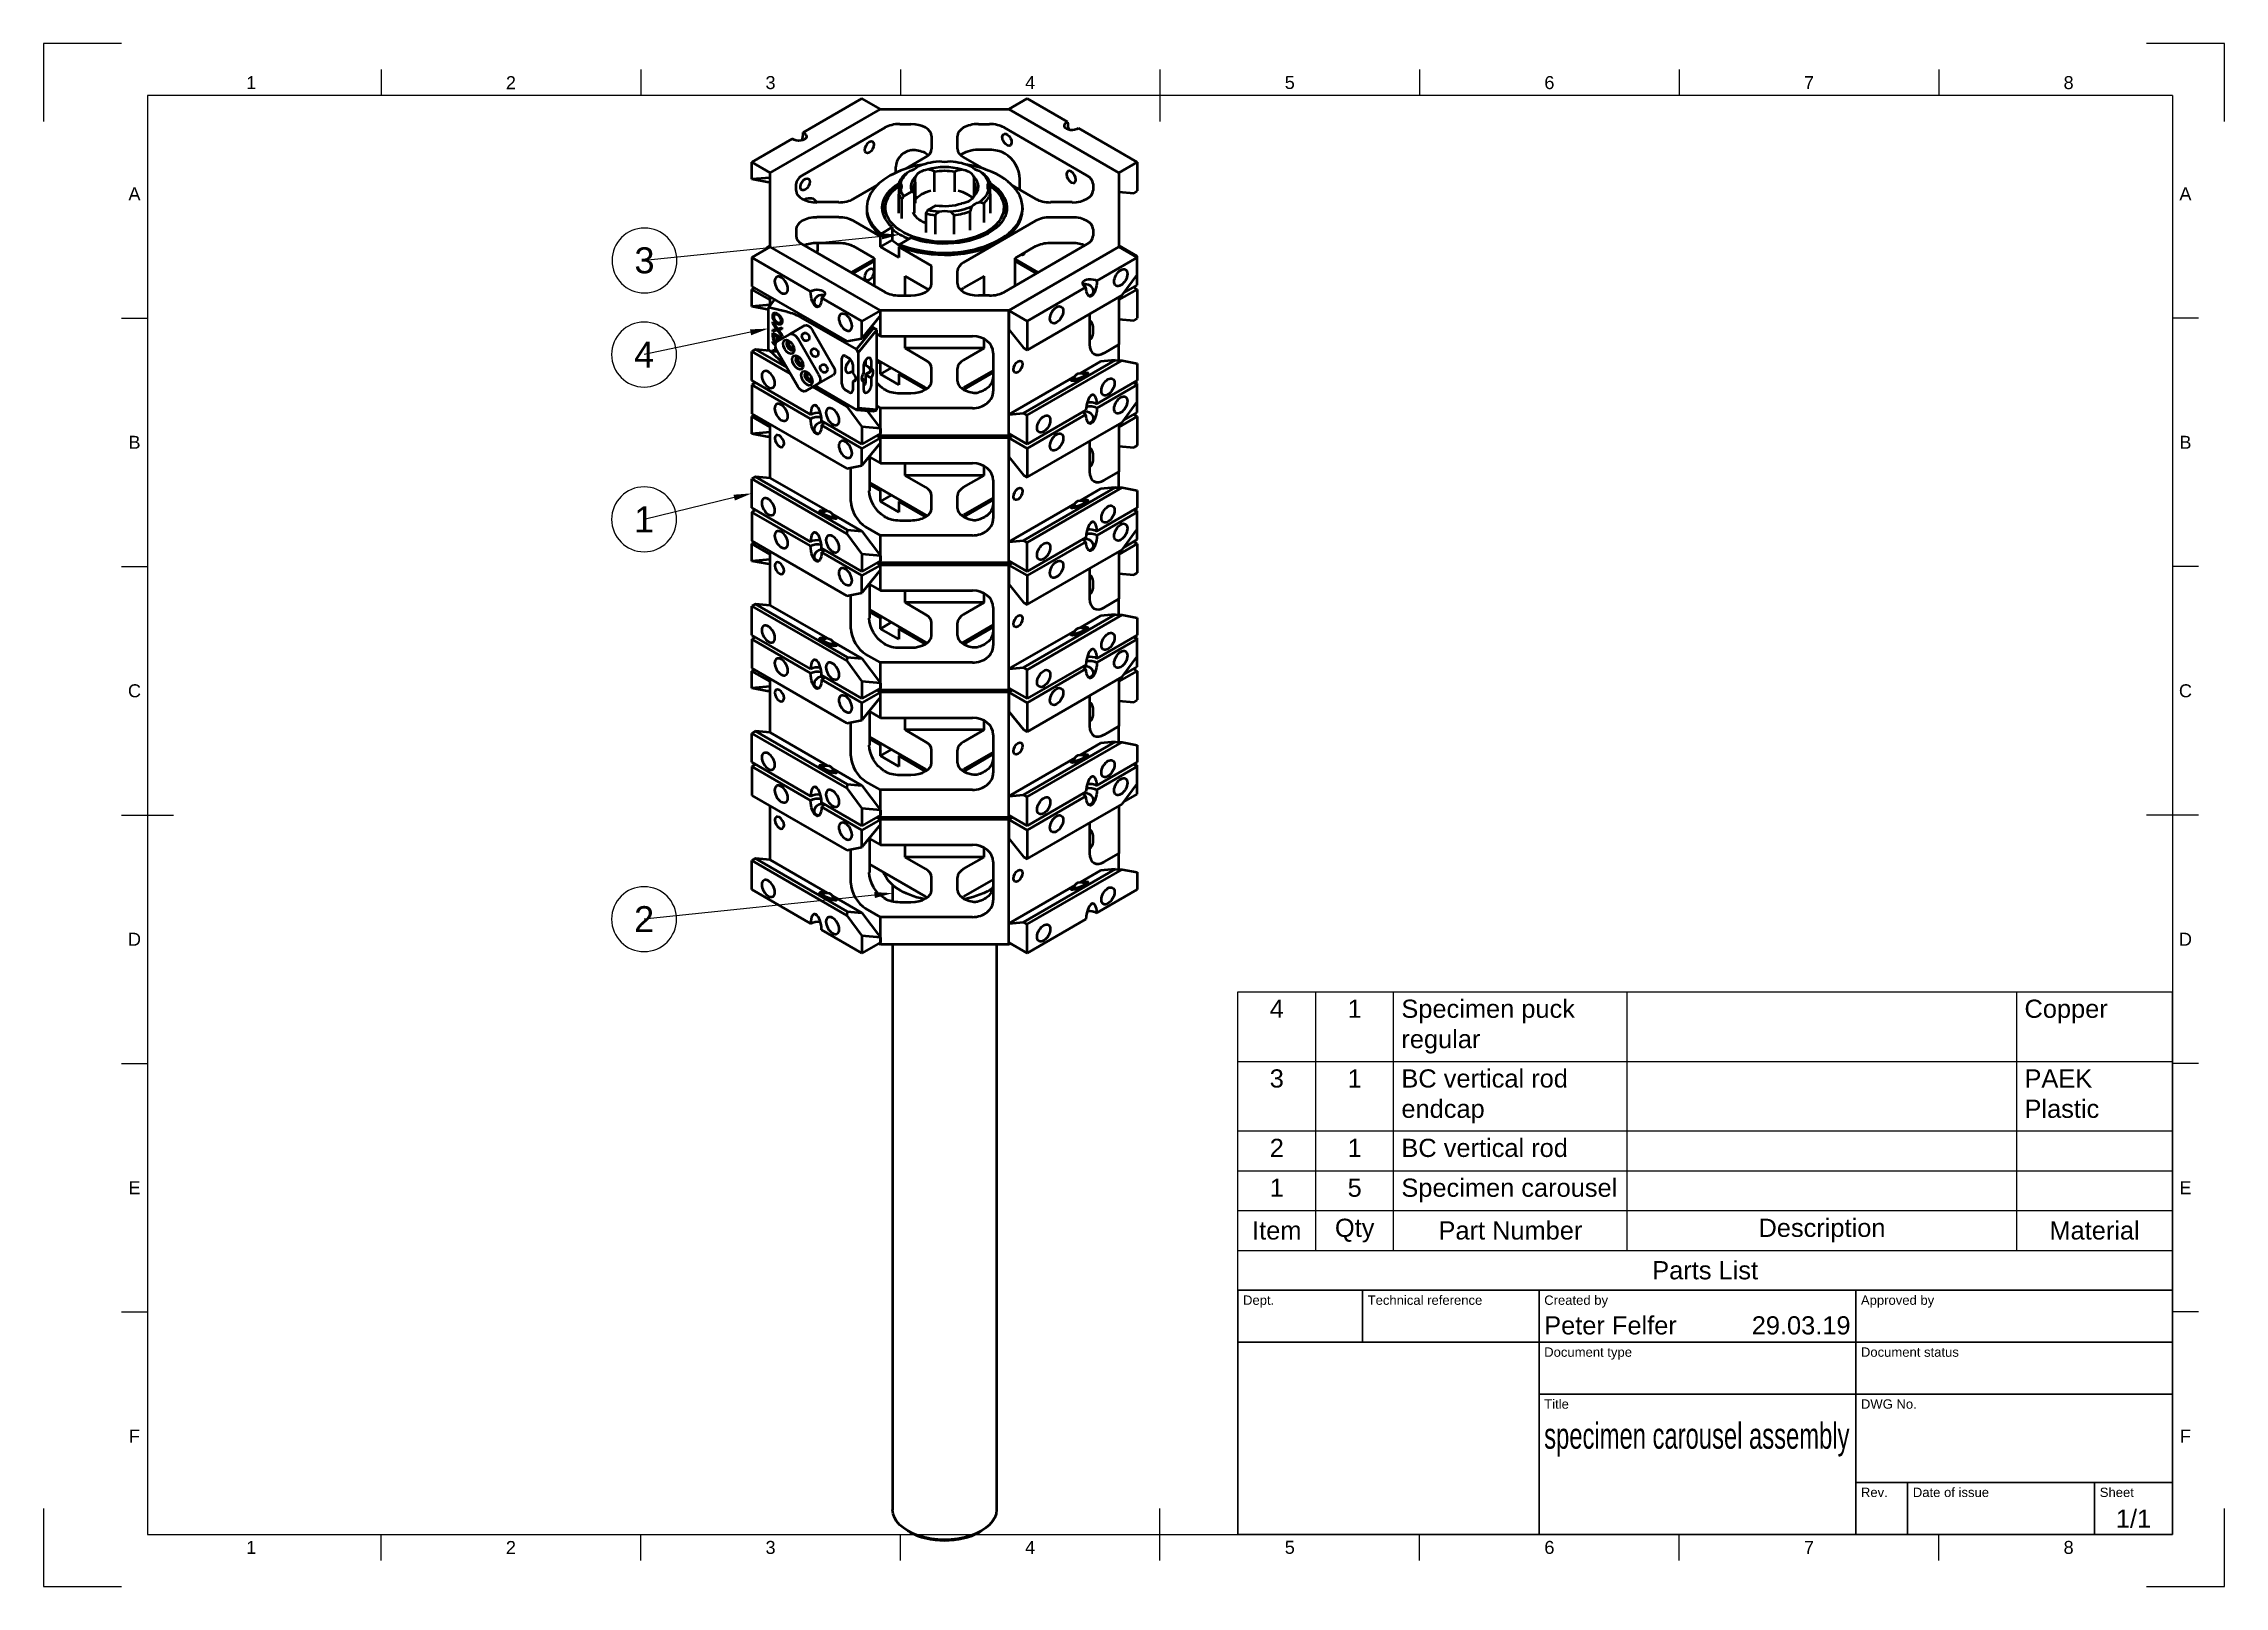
# Model space of a CAD drawing. Header units: millimetres. Extents: x 0 to 420, y 0 to 297.
import ezdxf
from ezdxf import colors
from ezdxf.entities.mleader import LeaderData, LeaderLine
from ezdxf.enums import TextEntityAlignment as Align
from ezdxf.math import Vec2, Vec3

# ---------------------------------------------------------------- set-up
doc = ezdxf.new("R2010")
doc.units = ezdxf.units.MM
doc.header["$LTSCALE"] = 0.75
for name, color, linetype, lineweight in [('Balloons', 7, 'Continuous', 25), ('Border', 7, 'Continuous', 25), ('Parts Lists', 7, 'Continuous', 25), ('TitleBlock', 7, 'Continuous', 35), ('Visible', 7, 'Continuous', 50)]:
    doc.layers.add(name, color=color, linetype=linetype, lineweight=lineweight)
doc.styles.add('FusionTitle', font='')
doc.styles.get("Standard").update_dxf_attribs({"font": 'arial.ttf'})
doc.styles.get('FusionTitle').set_extended_font_data('Arial Unicode MS')

# ---------------------------------------------------------------- blocks, each defined once
blk = doc.blocks.new('ISO_TITLEBLOCK')
at = {"layer": 'TitleBlock'}
for p, q in [((0, 47), (-180, 47)), ((-180, 47), (-180, 0)), ((-156, 37), (-156, 47)), ((-122, 0), (-122, 47)), ((-61, 0), (-61, 47)), ((0, 0), (0, 47)), ((-180, 37), (0, 37)), ((-122, 27), (0, 27)), ((-61, 10), (0, 10)), ((-51, 0), (-51, 10)), ((-15, 0), (-15, 10)), ((-180, 0), (0, 0))]:
    blk.add_line(p, q, dxfattribs=at)
at = {"layer": 'TitleBlock', "style": 'FusionTitle'}
for s, p in [('Dept.', (-179, 46)), ('Technical reference', (-155, 46)), ('Created by', (-121, 46)), ('Approved by', (-60, 46)), ('Document type', (-121, 36)), ('Document status', (-60, 36)), ('Title', (-121, 26)), ('DWG No.', (-60, 26)), ('Rev.', (-60, 9)), ('Date of issue', (-50, 9)), ('Sheet', (-14, 9))]:
    blk.add_text(s, height=1.8, dxfattribs=at).set_placement(p, align=Align.TOP_LEFT)
for tag, p, height in [('DEPT', (-179, 38.5), 3.5), ('TECHNICAL_REFERENCE', (-155, 38.5), 3.5), ('CREATED_BY', (-121, 38.5), 3.5), ('APPROVED_BY', (-60, 38.5), 3.5), ('DOCUMENT_TYPE', (-121, 28.5), 3.5), ('DOCUMENT_STATUS', (-60, 28.5), 3.5), ('TITLE_1', (-121, 16.5), 5), ('TITLE_2', (-121, 9), 5), ('TITLE_3', (-121, 1.5), 5), ('DATE_OF_ISSUE', (-50, 1.5), 3.5)]:
    blk.add_attdef(tag, p, '', height=height, dxfattribs=at)
for tag, p in [('CREATED_DATE', (-62, 38.5)), ('APPROVED_DATE', (-1, 38.5))]:
    blk.add_attdef(tag, text='', height=3.5, dxfattribs=at).set_placement(p, align=Align.RIGHT)
for tag, height, p in [('DRAWING_NUMBER', 5, (-30.5, 16.6)), ('REV', 3.5, (-56, 3.1)), ('SHEET', 3.5, (-7.5, 3.1))]:
    blk.add_attdef(tag, text='', height=height, dxfattribs=at).set_placement(p, align=Align.MIDDLE)
blk = doc.blocks.new('*T3')
at = {"layer": 'Parts Lists', "color": 0, "linetype": 'ByBlock', "lineweight": -2, "transparency": 16777216}
for p, q in [((0, 57.453388), (180, 57.453388)), ((0, 0), (0, 57.453388)), ((15, 7.666667), (15, 57.453388)), ((30, 7.666667), (30, 57.453388)), ((75, 7.666667), (75, 57.453388)), ((150, 7.666667), (150, 57.453388)), ((180, 0), (180, 57.453388)), ((0, 44.031378), (180, 44.031378)), ((0, 30.666667), (180, 30.666667)), ((0, 23), (180, 23)), ((0, 15.333333), (180, 15.333333)), ((0, 7.666667), (180, 7.666667)), ((0, 0), (180, 0))]:
    blk.add_line(p, q, dxfattribs=at)
at = {"layer": 'Parts Lists', "color": 0, "transparency": 16777216, "char_height": 3.5}
for s, insert, width, attachment_point in [('4', (7.5, 55.953388), 12, 2), ('1', (22.5, 55.953388), 12, 2), ('Specimen puck regular', (31.5, 55.953388), 42, 1), ('Copper', (151.5, 55.953388), 27, 1), ('3', (7.5, 42.531378), 12, 2), ('1', (22.5, 42.531378), 12, 2), ('BC vertical rod endcap', (31.5, 42.531378), 42, 1), ('PAEK Plastic', (151.5, 42.531378), 27, 1), ('2', (7.5, 29.166667), 12, 2), ('1', (22.5, 29.166667), 12, 2), ('BC vertical rod', (31.5, 29.166667), 42, 1), ('1', (7.5, 21.5), 12, 2), ('5', (22.5, 21.5), 12, 2), ('Specimen carousel', (31.5, 21.5), 42, 1), ('Item', (7.5, 11.5), 12, 5), ('Qty', (22.5, 11.5), 12, 5), ('Part Number', (52.5, 11.5), 42, 5), ('Description', (112.5, 11.5), 72, 5), ('Material', (165, 11.5), 27, 5), ('Parts List', (90, 3.833333), 177, 5)]:
    blk.add_mtext(s, dxfattribs=dict(at, insert=insert, width=width, attachment_point=attachment_point))
blk = doc.blocks.new('*B5')
at = {"transparency": 16777216}
for start, end in [(90, 270), (270, 90)]:
    blk.add_arc((0, 0), 6.25, start, end, dxfattribs=at)
at = {"transparency": 16777216, "insert": (0, 0), "char_height": 5, "attachment_point": 5}
blk.add_mtext('2', dxfattribs=at)
blk = doc.blocks.new('*B6')
at = {"transparency": 16777216}
for start, end in [(90, 270), (270, 90)]:
    blk.add_arc((0, 0), 6.25, start, end, dxfattribs=at)
at = {"transparency": 16777216, "insert": (0, 0), "char_height": 5, "attachment_point": 5}
blk.add_mtext('1', dxfattribs=at)
blk = doc.blocks.new('*B7')
at = {"transparency": 16777216}
for start, end in [(90, 270), (270, 90)]:
    blk.add_arc((0, 0), 6.25, start, end, dxfattribs=at)
at = {"transparency": 16777216, "insert": (0, 0), "char_height": 5, "attachment_point": 5}
blk.add_mtext('3', dxfattribs=at)
blk = doc.blocks.new('ISO_A3_SHEET')
at = {"layer": 'Border'}
for p, q in [((15, 297), (0, 297)), ((0, 297), (0, 282)), ((420, 297), (405, 297)), ((420, 282), (420, 297)), ((65, 292), (65, 287)), ((115, 292), (115, 287)), ((165, 292), (165, 287)), ((215, 292), (215, 282)), ((265, 292), (265, 287)), ((315, 292), (315, 287)), ((365, 292), (365, 287)), ((410, 287), (20, 287)), ((20, 287), (20, 10)), ((410, 287), (410, 10)), ((15, 244.16666), (20, 244.16666)), ((415, 244.16666), (410, 244.16666)), ((15, 196.33333), (20, 196.33333)), ((415, 196.33333), (410, 196.33333)), ((15, 148.5), (25, 148.5)), ((415, 148.5), (405, 148.5)), ((15, 100.66667), (20, 100.66667)), ((415, 100.66667), (410, 100.66667)), ((15, 52.83334), (20, 52.83334)), ((415, 52.83334), (410, 52.83334)), ((0, 15), (0, 0)), ((215, 5), (215, 15)), ((420, 0), (420, 15)), ((20, 10), (410, 10)), ((65, 5), (65, 10)), ((115, 5), (115, 10)), ((165, 5), (165, 10)), ((265, 5), (265, 10)), ((315, 5), (315, 10)), ((365, 5), (365, 10)), ((0, 0), (15, 0)), ((405, 0), (420, 0))]:
    blk.add_line(p, q, dxfattribs=at)
at = {"layer": 'Border', "style": 'FusionTitle'}
for s, p in [('1', (40, 289.5)), ('2', (90, 289.5)), ('3', (140, 289.5)), ('4', (190, 289.5)), ('5', (240, 289.5)), ('6', (290, 289.5)), ('7', (340, 289.5)), ('8', (390, 289.5)), ('A', (17.5, 268.08333)), ('A', (412.5, 268.08333)), ('B', (17.5, 220.25)), ('B', (412.5, 220.25)), ('C', (17.5, 172.41667)), ('C', (412.5, 172.41667)), ('D', (17.5, 124.58334)), ('D', (412.5, 124.58334)), ('E', (17.5, 76.75001)), ('E', (412.5, 76.75001)), ('F', (17.5, 28.91668)), ('F', (412.5, 28.91668)), ('1', (40, 7.5)), ('2', (90, 7.5)), ('3', (140, 7.5)), ('4', (190, 7.5)), ('5', (240, 7.5)), ('6', (290, 7.5)), ('7', (340, 7.5)), ('8', (390, 7.5))]:
    blk.add_text(s, height=2.5, dxfattribs=at).set_placement(p, align=Align.MIDDLE)
blk = doc.blocks.new('*B9')
at = {"transparency": 16777216}
for start, end in [(90, 270), (270, 90)]:
    blk.add_arc((0, 0), 6.25, start, end, dxfattribs=at)
at = {"transparency": 16777216, "insert": (0, 0), "char_height": 5, "attachment_point": 5}
blk.add_mtext('4', dxfattribs=at)

msp = doc.modelspace()

# ---------------------------------------------------------------- linework, layer by layer
at = {"layer": 'Visible', "extrusion": (-0.707107, -0.408248, 0.57735)}
for p, q in [((146.3, 279.9), (157.61, 286.43)), ((161.15, 284.39), (157.61, 286.43)), ((185.9, 284.39), (189.43, 286.43)), ((189.43, 286.43), (197.21, 281.94)), ((139.93, 272.15), (161.15, 284.39)), ((139.93, 272.15), (161.15, 284.39)), ((161.15, 284.39), (185.9, 284.39)), ((164.87, 281.51), (167.02, 281.51)), ((180.02, 281.51), (182.17, 281.51)), ((185.9, 284.39), (207.11, 272.15)), ((185.9, 284.39), (207.11, 272.15)), ((136.4, 274.19), (144.18, 278.68)), ((146.11, 271.63), (162.05, 280.83)), ((171.02, 279.2), (171.02, 276.76)), ((176.02, 276.76), (176.02, 279.2)), ((185, 280.83), (200.94, 271.63)), ((199.33, 280.72), (210.64, 274.19)), ((139.93, 272.15), (136.4, 274.19)), ((136.4, 270.88), (136.4, 274.19)), ((164.15, 272.17), (164.15, 273.3)), ((169.85, 275.13), (165.98, 272.9)), ((181.06, 272.9), (177.19, 275.13)), ((180.02, 276.61), (182.17, 276.61)), ((185, 275.93), (185.19, 275.82)), ((207.11, 272.15), (210.64, 274.19)), ((210.64, 274.19), (210.64, 268.63)), ((139.93, 271.19), (136.4, 270.88)), ((139.32, 270.32), (136.4, 270.88)), ((139.93, 270.29), (139.32, 270.32)), ((139.93, 257.86), (139.93, 272.15)), ((144.93, 268.75), (144.93, 269.99)), ((160.55, 269.76), (155.98, 267.12)), ((164.71, 270.14), (164.71, 268.03)), ((167.84, 270.2), (167.84, 266.28)), ((171.59, 268.44), (171.59, 272.36)), ((175.46, 272.36), (175.46, 268.44)), ((179.2, 267.97), (179.2, 270.2)), ((182.33, 268.03), (182.33, 270.14)), ((191.06, 267.12), (186.49, 269.76)), ((188.02, 268.88), (188.02, 270.92)), ((202.11, 269.99), (202.11, 268.75)), ((207.11, 272.15), (207.11, 257.86)), ((153.15, 266.45), (148.93, 266.45)), ((158.52, 265.41), (158.52, 265)), ((162.77, 268.08), (162.77, 267.94)), ((164.71, 264.35), (164.71, 268.03)), ((165.29, 263.31), (165.29, 266.98)), ((165.67, 267.61), (167.24, 268.52)), ((167.66, 268.35), (167.66, 264.43)), ((171.84, 265.87), (170.27, 264.96)), ((178.46, 261.07), (178.46, 264.74)), ((179.2, 267.69), (179.2, 267.97)), ((181.05, 266.23), (181.05, 262.56)), ((182.33, 268.03), (182.33, 264.35)), ((184.28, 267.94), (184.28, 268.08)), ((188.52, 265.41), (188.52, 265)), ((198.11, 266.45), (193.89, 266.45)), ((207.11, 268.47), (209.94, 268.22)), ((209.94, 268.22), (210.64, 268.63)), ((144.93, 261.25), (144.93, 260.01)), ((153.15, 263.56), (148.93, 263.56)), ((161.15, 259.9), (155.98, 262.88)), ((161.3, 260.39), (163.45, 261.64)), ((163.45, 261.64), (163.45, 259.19)), ((169.88, 264.33), (169.88, 260.66)), ((171.69, 264), (171.69, 260.32)), ((175.35, 260.32), (175.35, 264)), ((184.13, 258.88), (191.06, 262.88)), ((193.89, 263.56), (198.11, 263.56)), ((202.11, 261.25), (202.11, 260.01)), ((139.93, 257.86), (136.4, 255.82)), ((139.32, 257.76), (138.99, 257.31)), ((139.93, 258.11), (139.32, 257.76)), ((139.73, 257.74), (139.32, 257.76)), ((161.15, 245.61), (139.93, 257.86)), ((161.15, 245.61), (139.93, 257.86)), ((146.11, 258.38), (162.05, 249.17)), ((148.93, 258.66), (153.15, 258.66)), ((149.13, 257.86), (149.13, 258.66)), ((155.98, 257.98), (159.93, 255.7)), ((161.15, 259.9), (161.3, 259.98)), ((161.15, 257.86), (161.15, 259.9)), ((161.15, 257.86), (163.45, 259.19)), ((164.68, 255.82), (161.15, 257.86)), ((161.3, 259.98), (161.3, 260.39)), ((164.83, 257.94), (164.68, 257.86)), ((164.68, 257.86), (164.68, 255.82)), ((171.02, 254.2), (164.68, 257.86)), ((166.99, 259.6), (164.83, 258.35)), ((164.83, 258.35), (164.83, 257.94)), ((177.19, 254.87), (184.13, 258.88)), ((200.94, 258.38), (185, 249.17)), ((207.11, 257.86), (185.9, 245.61)), ((207.11, 257.86), (185.9, 245.61)), ((187.11, 255.7), (191.06, 257.98)), ((193.89, 258.66), (198.11, 258.66)), ((210.64, 256.07), (207.11, 258.11)), ((207.11, 257.86), (210.64, 255.82)), ((147.71, 249.28), (136.4, 255.82)), ((136.4, 255.82), (136.4, 250.26)), ((159.93, 255.52), (155.49, 252.96)), ((155.84, 252.75), (159.93, 255.12)), ((159.93, 255.7), (159.93, 250.39)), ((165.9, 248.5), (165.9, 252.26)), ((165.9, 252.26), (170.46, 249.62)), ((171.02, 250.81), (171.02, 254.2)), ((176.02, 250.81), (176.02, 253.24)), ((181.15, 252.26), (177.19, 249.98)), ((181.15, 248.5), (181.15, 252.26)), ((187.11, 250.39), (187.11, 255.7)), ((191.55, 252.96), (187.11, 255.52)), ((187.11, 255.12), (191.2, 252.75)), ((210.64, 255.82), (202.86, 251.32)), ((207.72, 248.57), (210.64, 252.51)), ((210.43, 255.94), (210.64, 256.07)), ((210.64, 255.82), (210.64, 256.07)), ((210.64, 252.51), (210.64, 255.82)), ((210.64, 250.51), (210.64, 252.51)), ((136.4, 250.26), (154.69, 239.7)), ((136.4, 249.69), (136.89, 249.97)), ((139.93, 247.65), (136.4, 249.69)), ((136.4, 246.38), (136.4, 249.69)), ((139.93, 246.67), (139.93, 248.22)), ((157.61, 243.57), (149.83, 248.06)), ((149.95, 248.67), (150.1, 248.67)), ((159.73, 250.51), (159.93, 250.62)), ((164.87, 248.5), (167.02, 248.5)), ((182.17, 248.5), (180.02, 248.5)), ((187.31, 250.51), (187.11, 250.62)), ((200.75, 250.1), (189.43, 243.57)), ((189.43, 238.01), (207.72, 248.57)), ((200.63, 250.72), (200.48, 250.71)), ((202.08, 249.69), (202.13, 249.55)), ((207.11, 247.65), (210.64, 249.69)), ((207.11, 248.22), (207.11, 239.08)), ((208.05, 249.01), (210.64, 250.51)), ((209.94, 250.1), (210.64, 249.69)), ((210.64, 249.69), (210.64, 244.13)), ((139.93, 246.7), (136.4, 246.38)), ((139.32, 245.82), (136.4, 246.38)), ((139.58, 245.81), (139.32, 245.82)), ((140.78, 247.72), (139.58, 246.23)), ((139.58, 246.2), (140.8, 247.71)), ((139.58, 246.23), (139.58, 246.2)), ((139.58, 246.18), (139.58, 246.2)), ((139.58, 238.1), (139.58, 246.18)), ((143.18, 245.39), (139.58, 246.18)), ((140.41, 244.58), (140.66, 244.72)), ((140.52, 244.02), (140.67, 244.11)), ((140.53, 245.02), (140.78, 245.17)), ((140.79, 244.86), (141.14, 245.06)), ((141.29, 244.76), (141.52, 244.89)), ((141.86, 244.23), (142.01, 244.32)), ((142.03, 243.64), (142.22, 243.74)), ((156.55, 238.15), (145.93, 244.28)), ((148.49, 247.65), (148.45, 247.51)), ((161.15, 245.61), (157.61, 243.57)), ((161.15, 244.66), (157.61, 240.26)), ((161.15, 240.71), (161.15, 245.61)), ((185.9, 245.61), (161.15, 245.61)), ((161.15, 244.66), (161.15, 245.61)), ((185.9, 221.52), (185.9, 245.61)), ((185.9, 245.61), (185.9, 241.94)), ((185.9, 245.61), (189.43, 243.57)), ((201.45, 244.95), (201.45, 239.08)), ((207.11, 243.98), (209.94, 243.72)), ((209.94, 243.72), (210.64, 244.13)), ((140.44, 243.44), (141.36, 242.12)), ((140.44, 243.12), (140.44, 243.44)), ((140.44, 243.12), (140.6, 243.21)), ((141.05, 242.25), (140.44, 243.12)), ((140.44, 241.9), (141.07, 242.06)), ((140.44, 241.57), (140.44, 241.9)), ((141.37, 241.81), (140.44, 241.57)), ((140.44, 241.57), (140.79, 241.77)), ((140.44, 241.34), (142.21, 240.32)), ((140.44, 240.56), (140.44, 241.34)), ((140.44, 239.65), (140.94, 239.14)), ((140.44, 239.37), (140.44, 239.65)), ((140.44, 239.37), (140.62, 239.47)), ((140.47, 240.22), (140.65, 240.32)), ((140.56, 239.94), (140.72, 240.04)), ((140.65, 240.95), (140.88, 241.09)), ((140.65, 240.95), (140.65, 240.44)), ((141.25, 240.6), (140.65, 240.95)), ((140.72, 239.7), (140.91, 239.81)), ((141.73, 242.01), (140.79, 241.77)), ((140.79, 241.77), (140.79, 241.99)), ((140.79, 241.04), (140.79, 241.14)), ((140.84, 243.48), (141.01, 243.58)), ((140.95, 239.51), (141.31, 239.71)), ((141.05, 242.25), (141.21, 242.34)), ((141.16, 239.76), (141.47, 239.94)), ((141.19, 242.08), (141.33, 242.16)), ((141.23, 239.85), (141.46, 239.99)), ((143.74, 241.09), (141.24, 239.65)), ((141.25, 240.6), (141.49, 240.74)), ((141.26, 240.13), (141.25, 240.6)), ((141.32, 243.08), (141.6, 243.24)), ((141.36, 242.12), (142.2, 242.33)), ((141.37, 241.81), (141.73, 242.01)), ((142.21, 240.61), (141.37, 241.81)), ((141.46, 240.48), (141.7, 240.62)), ((141.46, 240.48), (141.46, 240.04)), ((142, 240.17), (141.46, 240.48)), ((141.53, 241.86), (141.89, 242.06)), ((141.61, 240.57), (141.61, 240.67)), ((141.74, 241.98), (141.73, 242.01)), ((141.74, 241.58), (142.21, 240.9)), ((142.2, 242.01), (141.75, 241.9)), ((141.79, 242.92), (142.14, 243.12)), ((141.86, 243.25), (142.21, 243.46)), ((141.95, 243.32), (142.23, 243.49)), ((142, 240.17), (142.21, 240.29)), ((142, 240.09), (142, 240.17)), ((142.2, 242.13), (142.11, 242.1)), ((142.2, 242.33), (142.2, 242.01)), ((142.21, 240.9), (142.21, 240.61)), ((142.21, 240.32), (142.21, 240.21)), ((146.57, 242.73), (143.74, 241.09)), ((149.24, 233.3), (145.24, 240.23)), ((148.07, 241.86), (152.07, 234.93)), ((154.69, 239.7), (157.61, 240.26)), ((159.78, 242.17), (156.55, 238.15)), ((156.9, 237.47), (160.44, 241.87)), ((157.61, 240.26), (157.61, 243.57)), ((159.35, 242.42), (159.78, 242.17)), ((160.39, 241.96), (159.43, 242.52)), ((160.39, 241.96), (159.78, 242.17)), ((160.44, 241.87), (160.39, 241.96)), ((160.44, 226.49), (160.44, 241.87)), ((160.44, 241.12), (161.15, 240.71)), ((161.15, 240.71), (178.9, 240.71)), ((165.9, 238.38), (165.9, 240.71)), ((181.15, 238.38), (181.15, 240.14)), ((185.9, 241.94), (188.72, 238.42)), ((189.43, 243.57), (189.43, 238.01)), ((202.11, 241.23), (202.11, 242.47)), ((137.11, 238.11), (136.4, 237.7)), ((136.4, 237.7), (143.85, 233.4)), ((136.4, 232.14), (136.4, 237.7)), ((139.84, 237.86), (137.11, 238.11)), ((137.11, 238.11), (143.14, 234.62)), ((142.95, 234.95), (139.58, 238.1)), ((140.93, 238.88), (140.44, 239.37)), ((140.44, 238.05), (140.98, 237.98)), ((140.44, 237.74), (140.44, 238.05)), ((140.44, 237.74), (140.79, 237.95)), ((141.4, 237.64), (140.44, 237.74)), ((140.79, 237.95), (140.79, 238)), ((141.25, 237.9), (140.79, 237.95)), ((140.98, 237.98), (140.98, 238.57)), ((140.98, 237.98), (141.15, 238.08)), ((141.17, 238.05), (141.17, 237.95)), ((141.17, 237.95), (141.22, 237.95)), ((141.24, 237.92), (145.24, 230.99)), ((153.72, 231.53), (153.72, 236.42)), ((154.43, 236.83), (155.14, 236.42)), ((156.55, 238.15), (156.9, 237.47)), ((156.9, 237.47), (156.9, 226.8)), ((158.32, 236.11), (158.32, 235.09)), ((159.38, 236.02), (159.38, 234.48)), ((169.85, 230.79), (160.44, 236.22)), ((161.15, 235.4), (160.44, 235.81)), ((161.15, 235.4), (161.3, 235.49)), ((161.15, 233.36), (161.15, 235.4)), ((161.3, 235.49), (161.3, 235.73)), ((169.85, 236.09), (165.9, 238.38)), ((181.15, 238.38), (165.9, 238.38)), ((177.19, 236.09), (181.15, 238.38)), ((182.9, 237.44), (182.9, 230.1)), ((188.72, 238.42), (189.43, 238.01)), ((188.72, 225.86), (206.4, 236.06)), ((189.43, 225.45), (207.72, 236.01)), ((199.68, 233.56), (203.57, 235.81)), ((206.4, 236.06), (203.57, 235.81)), ((204.28, 237.44), (207.11, 239.08)), ((206.4, 236.06), (207.72, 236.01)), ((207.11, 236.04), (207.11, 239.08)), ((207.72, 236.01), (210.64, 235.45)), ((210.64, 235.45), (210.64, 232.14)), ((147.71, 225.6), (136.4, 232.14)), ((137.11, 231.73), (136.4, 231.32)), ((147.71, 224.79), (136.4, 231.32)), ((136.4, 231.32), (136.4, 225.76)), ((146.74, 230.12), (149.24, 231.57)), ((156.55, 226.53), (148.54, 231.16)), ((149.24, 231.57), (152.07, 233.2)), ((155.84, 235.2), (155.84, 233.54)), ((156.35, 232.25), (155.84, 231.96)), ((155.84, 231.96), (155.84, 230.3)), ((157.97, 231.84), (157.88, 231.89)), ((157.97, 233.66), (157.97, 235.2)), ((157.97, 232.34), (158.32, 232.14)), ((157.97, 230.3), (157.97, 231.84)), ((159.38, 234.48), (158.32, 235.09)), ((158.32, 233.27), (158.32, 231.73)), ((158.32, 233.27), (159.38, 232.65)), ((159.17, 233.88), (158.42, 233.45)), ((159.38, 232.65), (159.38, 231.12)), ((161.15, 233.36), (163.27, 234.59)), ((164.68, 231.32), (161.15, 233.36)), ((164.83, 233.45), (164.68, 233.36)), ((164.68, 233.36), (164.68, 231.32)), ((169.84, 230.39), (164.68, 233.36)), ((164.83, 233.69), (164.83, 233.45)), ((171.02, 232.03), (171.02, 234.46)), ((176.02, 232.03), (176.02, 234.46)), ((182.9, 234.08), (177.19, 230.79)), ((177.21, 230.39), (182.9, 233.67)), ((185.9, 225.61), (198.64, 232.96)), ((197.9, 232.14), (197.86, 232.23)), ((201.16, 233.41), (201.13, 233.49)), ((210.64, 232.14), (202.86, 227.65)), ((210.64, 231.32), (202.86, 226.83)), ((209.94, 231.73), (210.64, 231.32)), ((210.64, 231.57), (210.16, 231.86)), ((210.43, 231.45), (210.64, 231.57)), ((210.64, 231.32), (210.64, 231.57)), ((210.64, 228.01), (210.64, 231.32)), ((148.13, 230.93), (154.69, 227.14)), ((155.14, 229.89), (154.43, 230.3)), ((154.74, 227.58), (154.69, 227.14)), ((154.69, 227.14), (157.61, 223.2)), ((156.9, 226.8), (156.55, 226.53)), ((160.44, 226.49), (156.9, 226.8)), ((161.15, 226.83), (160.44, 227.24)), ((178.9, 226.83), (161.15, 226.83)), ((161.15, 221.52), (161.15, 226.83)), ((161.85, 230.5), (162.05, 230.39)), ((164.87, 229.72), (167.02, 229.72)), ((207.72, 224.07), (210.64, 228.01)), ((210.64, 226.01), (210.64, 228.01)), ((136.4, 225.76), (154.69, 215.2)), ((136.4, 225.2), (136.89, 225.48)), ((139.93, 223.16), (136.4, 225.2)), ((136.4, 221.89), (136.4, 225.2)), ((139.93, 213.36), (139.93, 223.72)), ((148.49, 223.15), (148.45, 223.02)), ((157.61, 219.89), (149.83, 224.38)), ((157.61, 219.07), (149.83, 223.57)), ((149.95, 224.18), (150.1, 224.18)), ((156.55, 226.53), (159.78, 226.25)), ((161.15, 222.88), (157.61, 223.2)), ((157.61, 223.2), (157.61, 219.89)), ((158.57, 226.35), (161.15, 222.88)), ((159.78, 226.25), (160.39, 226.45)), ((160.39, 226.45), (160.44, 226.49)), ((161.15, 222.88), (161.15, 221.93)), ((185.9, 225.61), (188.72, 225.86)), ((185.9, 221.93), (185.9, 225.61)), ((188.72, 225.86), (189.43, 225.45)), ((200.75, 226.42), (189.43, 219.89)), ((200.75, 225.61), (189.43, 219.07)), ((189.43, 219.89), (189.43, 225.45)), ((189.43, 213.51), (207.72, 224.07)), ((200.63, 226.22), (200.48, 226.22)), ((202.08, 225.19), (202.13, 225.06)), ((207.11, 223.16), (210.64, 225.2)), ((207.11, 223.72), (207.11, 214.58)), ((208.05, 224.52), (210.64, 226.01)), ((209.94, 225.61), (210.64, 225.2)), ((210.64, 225.2), (210.64, 219.64)), ((139.93, 222.2), (136.4, 221.89)), ((139.32, 221.33), (136.4, 221.89)), ((139.93, 221.3), (139.32, 221.33)), ((161.15, 221.93), (157.61, 219.89)), ((161.15, 221.12), (157.61, 219.07)), ((161.15, 220.16), (157.61, 215.76)), ((157.61, 215.76), (157.61, 219.07)), ((161.15, 221.12), (160.44, 221.52)), ((161.15, 221.12), (160.44, 221.52)), ((161.15, 221.52), (160.79, 221.73)), ((185.9, 221.52), (161.15, 221.52)), ((161.15, 216.22), (161.15, 221.12)), ((185.9, 221.12), (161.15, 221.12)), ((161.15, 220.16), (161.15, 221.12)), ((185.9, 221.93), (189.43, 219.89)), ((186.25, 221.73), (185.9, 221.52)), ((186.6, 221.52), (185.9, 221.12)), ((186.6, 221.52), (185.9, 221.12)), ((185.9, 197.03), (185.9, 221.12)), ((185.9, 221.12), (185.9, 217.44)), ((185.9, 221.12), (189.43, 219.07)), ((189.43, 219.07), (189.43, 213.51)), ((201.45, 220.45), (201.45, 214.58)), ((207.11, 219.48), (209.94, 219.23)), ((209.94, 219.23), (210.64, 219.64)), ((154.69, 215.2), (157.61, 215.76)), ((155.49, 208.87), (155.49, 215.36)), ((158.98, 217.47), (161.15, 216.22)), ((159.03, 217.44), (159.03, 210.91)), ((161.15, 216.22), (178.9, 216.22)), ((165.9, 213.88), (165.9, 216.22)), ((181.15, 213.88), (181.15, 215.65)), ((185.9, 217.44), (188.72, 213.92)), ((202.11, 216.74), (202.11, 217.97)), ((204.28, 212.95), (207.11, 214.58)), ((207.11, 211.54), (207.11, 214.58)), ((137.11, 213.61), (136.4, 213.2)), ((136.4, 213.2), (154.69, 202.64)), ((136.4, 207.64), (136.4, 213.2)), ((139.93, 213.36), (137.11, 213.61)), ((137.11, 213.61), (154.78, 203.4)), ((139.93, 213.36), (150.9, 207.03)), ((169.85, 206.29), (159.03, 212.54)), ((161.15, 210.91), (159.03, 212.13)), ((161.15, 210.91), (161.3, 210.99)), ((161.15, 208.87), (161.15, 210.91)), ((161.15, 208.87), (163.27, 210.09)), ((161.3, 210.99), (161.3, 211.23)), ((169.85, 211.6), (165.9, 213.88)), ((181.15, 213.88), (165.9, 213.88)), ((177.19, 211.6), (181.15, 213.88)), ((182.9, 212.95), (182.9, 205.6)), ((188.72, 213.92), (189.43, 213.51)), ((188.72, 201.36), (206.4, 211.57)), ((189.43, 200.96), (207.72, 211.52)), ((199.68, 209.07), (203.57, 211.32)), ((206.4, 211.57), (203.57, 211.32)), ((206.4, 211.57), (207.72, 211.52)), ((207.72, 211.52), (210.64, 210.95)), ((210.64, 210.95), (210.64, 207.64)), ((147.71, 201.11), (136.4, 207.64)), ((137.11, 207.23), (136.4, 206.83)), ((147.71, 200.29), (136.4, 206.83)), ((136.4, 206.83), (136.4, 201.27)), ((149.42, 206.87), (149.45, 206.96)), ((151.94, 206.43), (157.61, 203.15)), ((164.68, 206.83), (161.15, 208.87)), ((161.85, 206.01), (162.05, 205.9)), ((164.83, 208.95), (164.68, 208.87)), ((164.68, 208.87), (164.68, 206.83)), ((169.84, 205.89), (164.68, 208.87)), ((164.83, 209.19), (164.83, 208.95)), ((171.02, 207.53), (171.02, 209.97)), ((176.02, 207.53), (176.02, 209.97)), ((182.9, 209.59), (177.19, 206.29)), ((177.21, 205.89), (182.9, 209.18)), ((185.9, 201.11), (198.64, 208.47)), ((197.9, 207.65), (197.86, 207.73)), ((201.16, 208.91), (201.13, 209)), ((210.64, 207.64), (202.86, 203.15)), ((210.64, 206.83), (202.86, 202.33)), ((209.94, 207.23), (210.64, 206.83)), ((210.64, 207.08), (210.16, 207.36)), ((210.43, 206.95), (210.64, 207.08)), ((210.64, 206.83), (210.64, 207.08)), ((210.64, 203.52), (210.64, 206.83)), ((152.68, 205.61), (152.71, 205.69)), ((154.78, 203.4), (154.69, 202.64)), ((154.69, 202.64), (157.61, 198.71)), ((154.78, 203.4), (157.61, 203.15)), ((157.61, 203.15), (161.15, 198.39)), ((161.15, 202.34), (158.32, 203.97)), ((178.9, 202.34), (161.15, 202.34)), ((161.15, 197.03), (161.15, 202.34)), ((164.87, 205.22), (167.02, 205.22)), ((200.75, 201.93), (189.43, 195.4)), ((200.63, 201.73), (200.48, 201.72)), ((207.72, 199.58), (210.64, 203.52)), ((210.64, 201.52), (210.64, 203.52)), ((136.4, 201.27), (154.69, 190.71)), ((136.4, 200.7), (136.89, 200.98)), ((139.93, 198.66), (136.4, 200.7)), ((136.4, 197.39), (136.4, 200.7)), ((139.93, 197.71), (136.4, 197.39)), ((139.93, 188.86), (139.93, 199.23)), ((148.49, 198.66), (148.45, 198.52)), ((157.61, 195.4), (149.83, 199.89)), ((157.61, 194.58), (149.83, 199.07)), ((149.95, 199.68), (150.1, 199.68)), ((161.15, 198.39), (157.61, 198.71)), ((157.61, 198.71), (157.61, 195.4)), ((161.15, 197.44), (157.61, 195.4)), ((161.15, 198.39), (161.15, 197.44)), ((185.9, 201.11), (188.72, 201.36)), ((185.9, 197.44), (185.9, 201.11)), ((185.9, 197.44), (189.43, 195.4)), ((188.72, 201.36), (189.43, 200.96)), ((200.75, 201.11), (189.43, 194.58)), ((189.43, 195.4), (189.43, 200.96)), ((189.43, 189.02), (207.72, 199.58)), ((202.08, 200.7), (202.13, 200.56)), ((207.11, 198.66), (210.64, 200.7)), ((207.11, 199.23), (207.11, 190.09)), ((208.05, 200.02), (210.64, 201.52)), ((209.94, 201.11), (210.64, 200.7)), ((210.64, 200.7), (210.64, 195.14)), ((139.32, 196.83), (136.4, 197.39)), ((139.93, 196.81), (139.32, 196.83)), ((161.15, 196.62), (157.61, 194.58)), ((161.15, 195.67), (157.61, 191.27)), ((157.61, 191.27), (157.61, 194.58)), ((161.15, 196.62), (160.44, 197.03)), ((161.15, 196.62), (160.44, 197.03)), ((161.15, 197.03), (160.79, 197.23)), ((185.9, 197.03), (161.15, 197.03)), ((161.15, 191.72), (161.15, 196.62)), ((185.9, 196.62), (161.15, 196.62)), ((161.15, 195.67), (161.15, 196.62)), ((186.25, 197.23), (185.9, 197.03)), ((186.6, 197.03), (185.9, 196.62)), ((186.6, 197.03), (185.9, 196.62)), ((185.9, 172.53), (185.9, 196.62)), ((185.9, 196.62), (185.9, 192.95)), ((185.9, 196.62), (189.43, 194.58)), ((189.43, 194.58), (189.43, 189.02)), ((201.45, 195.96), (201.45, 190.09)), ((202.11, 192.24), (202.11, 193.48)), ((207.11, 194.99), (209.94, 194.73)), ((209.94, 194.73), (210.64, 195.14)), ((137.11, 189.12), (136.4, 188.71)), ((139.93, 188.86), (137.11, 189.12)), ((137.11, 189.12), (154.78, 178.91)), ((154.69, 190.71), (157.61, 191.27)), ((155.49, 184.37), (155.49, 190.86)), ((158.98, 192.97), (161.15, 191.72)), ((159.03, 192.95), (159.03, 186.41)), ((161.15, 191.72), (178.9, 191.72)), ((165.9, 189.39), (165.9, 191.72)), ((169.85, 187.1), (165.9, 189.39)), ((181.15, 189.39), (165.9, 189.39)), ((177.19, 187.1), (181.15, 189.39)), ((181.15, 189.39), (181.15, 191.15)), ((185.9, 192.95), (188.72, 189.43)), ((188.72, 189.43), (189.43, 189.02)), ((204.28, 188.46), (207.11, 190.09)), ((207.11, 187.05), (207.11, 190.09)), ((136.4, 188.71), (154.69, 178.15)), ((136.4, 183.15), (136.4, 188.71)), ((139.93, 188.86), (150.9, 182.53)), ((169.85, 181.8), (159.03, 188.05)), ((161.15, 186.41), (159.03, 187.64)), ((161.15, 186.41), (161.3, 186.5)), ((161.15, 184.37), (161.15, 186.41)), ((161.15, 184.37), (163.27, 185.6)), ((161.3, 186.5), (161.3, 186.74)), ((171.02, 183.04), (171.02, 185.47)), ((176.02, 183.04), (176.02, 185.47)), ((182.9, 185.09), (177.19, 181.8)), ((182.9, 188.46), (182.9, 181.11)), ((188.72, 176.87), (206.4, 187.07)), ((189.43, 176.46), (207.72, 187.02)), ((199.68, 184.57), (203.57, 186.82)), ((206.4, 187.07), (203.57, 186.82)), ((206.4, 187.07), (207.72, 187.02)), ((207.72, 187.02), (210.64, 186.46)), ((210.64, 186.46), (210.64, 183.15)), ((147.71, 176.62), (136.4, 183.15)), ((137.11, 182.74), (136.4, 182.33)), ((147.71, 175.8), (136.4, 182.33)), ((136.4, 182.33), (136.4, 176.77)), ((149.42, 182.38), (149.45, 182.46)), ((151.94, 181.93), (157.61, 178.66)), ((152.68, 181.11), (152.71, 181.2)), ((164.68, 182.33), (161.15, 184.37)), ((161.85, 181.51), (162.05, 181.4)), ((164.83, 184.46), (164.68, 184.37)), ((164.68, 184.37), (164.68, 182.33)), ((169.84, 181.4), (164.68, 184.37)), ((164.83, 184.7), (164.83, 184.46)), ((164.87, 180.73), (167.02, 180.73)), ((177.21, 181.4), (182.9, 184.68)), ((185.9, 176.62), (198.64, 183.97)), ((197.9, 183.15), (197.86, 183.24)), ((201.16, 184.42), (201.13, 184.5)), ((210.64, 183.15), (202.86, 178.66)), ((210.64, 182.33), (202.86, 177.84)), ((209.94, 182.74), (210.64, 182.33)), ((210.64, 182.58), (210.16, 182.87)), ((210.43, 182.46), (210.64, 182.58)), ((210.64, 182.33), (210.64, 182.58)), ((210.64, 179.02), (210.64, 182.33)), ((136.4, 176.77), (154.69, 166.21)), ((136.4, 176.21), (136.89, 176.49)), ((154.78, 178.91), (154.69, 178.15)), ((154.69, 178.15), (157.61, 174.21)), ((154.78, 178.91), (157.61, 178.66)), ((157.61, 178.66), (161.15, 173.89)), ((161.15, 177.84), (158.32, 179.47)), ((178.9, 177.84), (161.15, 177.84)), ((161.15, 172.53), (161.15, 177.84)), ((185.9, 176.62), (188.72, 176.87)), ((185.9, 172.94), (185.9, 176.62)), ((188.72, 176.87), (189.43, 176.46)), ((200.75, 177.43), (189.43, 170.9)), ((200.75, 176.62), (189.43, 170.08)), ((189.43, 170.9), (189.43, 176.46)), ((200.63, 177.23), (200.48, 177.23)), ((207.72, 175.08), (210.64, 179.02)), ((208.05, 175.53), (210.64, 177.02)), ((209.94, 176.62), (210.64, 176.21)), ((210.64, 177.02), (210.64, 179.02)), ((139.93, 174.17), (136.4, 176.21)), ((136.4, 172.9), (136.4, 176.21)), ((139.93, 173.21), (136.4, 172.9)), ((139.32, 172.34), (136.4, 172.9)), ((139.93, 172.31), (139.32, 172.34)), ((139.93, 164.37), (139.93, 174.73)), ((148.49, 174.16), (148.45, 174.03)), ((157.61, 170.9), (149.83, 175.39)), ((157.61, 170.08), (149.83, 174.58)), ((149.95, 175.19), (150.1, 175.19)), ((161.15, 173.89), (157.61, 174.21)), ((157.61, 174.21), (157.61, 170.9)), ((161.15, 172.94), (157.61, 170.9)), ((161.15, 172.13), (160.44, 172.53)), ((161.15, 172.13), (160.44, 172.53)), ((161.15, 172.53), (160.79, 172.74)), ((161.15, 173.89), (161.15, 172.94)), ((185.9, 172.53), (161.15, 172.53)), ((185.9, 172.94), (189.43, 170.9)), ((186.25, 172.74), (185.9, 172.53)), ((186.6, 172.53), (185.9, 172.13)), ((186.6, 172.53), (185.9, 172.13)), ((189.43, 164.52), (207.72, 175.08)), ((202.08, 176.21), (202.13, 176.07)), ((207.11, 174.17), (210.64, 176.21)), ((207.11, 174.73), (207.11, 165.59)), ((210.64, 176.21), (210.64, 170.65)), ((161.15, 172.13), (157.61, 170.08)), ((161.15, 171.17), (157.61, 166.77)), ((157.61, 166.77), (157.61, 170.08)), ((158.98, 168.48), (161.15, 167.23)), ((159.03, 168.45), (159.03, 161.92)), ((161.15, 167.23), (161.15, 172.13)), ((185.9, 172.13), (161.15, 172.13)), ((161.15, 171.17), (161.15, 172.13)), ((185.9, 148.04), (185.9, 172.13)), ((185.9, 172.13), (185.9, 168.45)), ((185.9, 172.13), (189.43, 170.08)), ((185.9, 168.45), (188.72, 164.93)), ((189.43, 170.08), (189.43, 164.52)), ((201.45, 171.46), (201.45, 165.59)), ((202.11, 167.75), (202.11, 168.98)), ((207.11, 170.49), (209.94, 170.24)), ((209.94, 170.24), (210.64, 170.65)), ((137.11, 164.62), (136.4, 164.21)), ((136.4, 164.21), (154.69, 153.65)), ((136.4, 158.65), (136.4, 164.21)), ((139.93, 164.37), (137.11, 164.62)), ((137.11, 164.62), (154.78, 154.41)), ((139.93, 164.37), (150.9, 158.04)), ((154.69, 166.21), (157.61, 166.77)), ((155.49, 159.88), (155.49, 166.37)), ((161.15, 167.23), (178.9, 167.23)), ((165.9, 164.89), (165.9, 167.23)), ((169.85, 162.61), (165.9, 164.89)), ((181.15, 164.89), (165.9, 164.89)), ((177.19, 162.61), (181.15, 164.89)), ((181.15, 164.89), (181.15, 166.66)), ((182.9, 163.96), (182.9, 156.61)), ((188.72, 164.93), (189.43, 164.52)), ((204.28, 163.96), (207.11, 165.59)), ((207.11, 162.55), (207.11, 165.59)), ((169.85, 157.3), (159.03, 163.55)), ((161.15, 161.92), (159.03, 163.14)), ((161.15, 161.92), (161.3, 162)), ((161.15, 159.88), (161.15, 161.92)), ((161.15, 159.88), (163.27, 161.1)), ((164.68, 157.84), (161.15, 159.88)), ((161.3, 162), (161.3, 162.24)), ((164.83, 159.96), (164.68, 159.88)), ((164.68, 159.88), (164.68, 157.84)), ((169.84, 156.9), (164.68, 159.88)), ((164.83, 160.2), (164.83, 159.96)), ((171.02, 158.54), (171.02, 160.98)), ((176.02, 158.54), (176.02, 160.98)), ((182.9, 160.6), (177.19, 157.3)), ((177.21, 156.9), (182.9, 160.19)), ((188.72, 152.37), (206.4, 162.58)), ((189.43, 151.97), (207.72, 162.53)), ((199.68, 160.08), (203.57, 162.33)), ((201.16, 159.92), (201.13, 160.01)), ((206.4, 162.58), (203.57, 162.33)), ((206.4, 162.58), (207.72, 162.53)), ((207.72, 162.53), (210.64, 161.96)), ((210.64, 161.96), (210.64, 158.65)), ((147.71, 152.12), (136.4, 158.65)), ((137.11, 158.24), (136.4, 157.84)), ((147.71, 151.3), (136.4, 157.84)), ((136.4, 157.84), (136.4, 152.28)), ((149.42, 157.88), (149.45, 157.97)), ((151.94, 157.44), (157.61, 154.16)), ((152.68, 156.62), (152.71, 156.7)), ((161.85, 157.02), (162.05, 156.91)), ((164.87, 156.23), (167.02, 156.23)), ((185.9, 152.12), (198.64, 159.48)), ((197.9, 158.66), (197.86, 158.74)), ((210.64, 158.65), (202.86, 154.16)), ((210.64, 157.84), (202.86, 153.34)), ((209.94, 158.24), (210.64, 157.84)), ((210.64, 158.09), (210.16, 158.37)), ((210.43, 157.96), (210.64, 158.09)), ((210.64, 157.84), (210.64, 158.09)), ((210.64, 154.53), (210.64, 157.84)), ((136.4, 152.28), (154.69, 141.72)), ((154.78, 154.41), (154.69, 153.65)), ((154.69, 153.65), (157.61, 149.72)), ((154.78, 154.41), (157.61, 154.16)), ((157.61, 154.16), (161.15, 149.4)), ((161.15, 153.35), (158.32, 154.98)), ((178.9, 153.35), (161.15, 153.35)), ((161.15, 148.04), (161.15, 153.35)), ((185.9, 152.12), (188.72, 152.37)), ((185.9, 148.45), (185.9, 152.12)), ((188.72, 152.37), (189.43, 151.97)), ((200.75, 152.94), (189.43, 146.41)), ((200.75, 152.12), (189.43, 145.59)), ((189.43, 146.41), (189.43, 151.97)), ((200.63, 152.74), (200.48, 152.73)), ((202.08, 151.71), (202.13, 151.58)), ((207.72, 150.59), (210.64, 154.53)), ((208.05, 151.03), (210.64, 152.53)), ((210.64, 152.53), (210.64, 154.53)), ((139.93, 139.87), (139.93, 150.24)), ((148.49, 149.67), (148.45, 149.53)), ((157.61, 146.41), (149.83, 150.9)), ((157.61, 145.59), (149.83, 150.08)), ((149.95, 150.69), (150.1, 150.69)), ((161.15, 149.4), (157.61, 149.72)), ((157.61, 149.72), (157.61, 146.41)), ((161.15, 148.45), (157.61, 146.41)), ((161.15, 147.63), (157.61, 145.59)), ((161.15, 147.63), (160.44, 148.04)), ((161.15, 147.63), (160.44, 148.04)), ((161.15, 148.04), (160.79, 148.24)), ((161.15, 149.4), (161.15, 148.45)), ((185.9, 148.04), (161.15, 148.04)), ((161.15, 142.73), (161.15, 147.63)), ((185.9, 147.63), (161.15, 147.63)), ((161.15, 146.68), (161.15, 147.63)), ((185.9, 148.45), (189.43, 146.41)), ((186.25, 148.24), (185.9, 148.04)), ((186.6, 148.04), (185.9, 147.63)), ((186.6, 148.04), (185.9, 147.63)), ((185.9, 123.54), (185.9, 147.63)), ((185.9, 147.63), (185.9, 143.96)), ((185.9, 147.63), (189.43, 145.59)), ((189.43, 140.03), (207.72, 150.59)), ((207.11, 150.24), (207.11, 141.1)), ((161.15, 146.68), (157.61, 142.28)), ((157.61, 142.28), (157.61, 145.59)), ((158.98, 143.98), (161.15, 142.73)), ((159.03, 143.96), (159.03, 137.42)), ((185.9, 143.96), (188.72, 140.44)), ((189.43, 145.59), (189.43, 140.03)), ((201.45, 146.97), (201.45, 141.1)), ((202.11, 143.25), (202.11, 144.49)), ((137.11, 140.13), (136.4, 139.72)), ((136.4, 139.72), (154.69, 129.16)), ((136.4, 134.16), (136.4, 139.72)), ((139.93, 139.87), (137.11, 140.13)), ((137.11, 140.13), (154.78, 129.92)), ((139.93, 139.87), (150.9, 133.54)), ((154.69, 141.72), (157.61, 142.28)), ((155.49, 135.38), (155.49, 141.87)), ((169.85, 132.81), (159.03, 139.06)), ((161.15, 142.73), (178.9, 142.73)), ((165.9, 140.4), (165.9, 142.73)), ((169.85, 138.12), (165.9, 140.4)), ((181.15, 140.4), (165.9, 140.4)), ((177.19, 138.12), (181.15, 140.4)), ((181.15, 140.4), (181.15, 142.17)), ((182.9, 139.47), (182.9, 132.12)), ((188.72, 140.44), (189.43, 140.03)), ((204.28, 139.47), (207.11, 141.1)), ((207.11, 138.06), (207.11, 141.1)), ((163.52, 135.02), (163.52, 131.87)), ((171.02, 134.05), (171.02, 136.48)), ((176.02, 134.05), (176.02, 136.48)), ((182.9, 136.1), (177.19, 132.81)), ((185.9, 127.63), (198.64, 134.98)), ((188.72, 127.88), (206.4, 138.09)), ((189.43, 127.47), (207.72, 138.03)), ((199.68, 135.58), (203.57, 137.83)), ((201.16, 135.43), (201.13, 135.51)), ((206.4, 138.09), (203.57, 137.83)), ((206.4, 138.09), (207.72, 138.03)), ((207.72, 138.03), (210.64, 137.47)), ((210.64, 137.47), (210.64, 134.16)), ((147.71, 127.63), (136.4, 134.16)), ((149.42, 133.39), (149.45, 133.47)), ((151.94, 132.94), (157.61, 129.67)), ((152.68, 132.12), (152.71, 132.21)), ((161.15, 128.85), (158.32, 130.48)), ((161.85, 132.53), (162.05, 132.41)), ((164.87, 131.74), (167.02, 131.74)), ((197.9, 134.16), (197.86, 134.25)), ((210.64, 134.16), (202.86, 129.67)), ((157.61, 121.91), (149.83, 126.4)), ((154.78, 129.92), (154.69, 129.16)), ((154.69, 129.16), (157.61, 125.22)), ((154.78, 129.92), (157.61, 129.67)), ((157.61, 129.67), (161.15, 124.9)), ((178.9, 128.85), (161.15, 128.85)), ((161.15, 123.54), (161.15, 128.85)), ((185.9, 127.63), (188.72, 127.88)), ((185.9, 123.95), (185.9, 127.63)), ((188.72, 127.88), (189.43, 127.47)), ((200.75, 128.44), (189.43, 121.91)), ((189.43, 121.91), (189.43, 127.47)), ((161.15, 124.9), (157.61, 125.22)), ((157.61, 125.22), (157.61, 121.91)), ((161.15, 123.95), (157.61, 121.91)), ((161.15, 123.54), (160.79, 123.75)), ((161.15, 124.9), (161.15, 123.95)), ((185.9, 123.54), (161.15, 123.54)), ((163.52, 123.54), (163.52, 14.75)), ((183.52, 123.54), (183.52, 14.75)), ((185.9, 123.95), (189.43, 121.91)), ((186.25, 123.75), (185.9, 123.54)), ((166.8, 10.46), (166.45, 10.66)), ((180.24, 10.46), (180.59, 10.66))]:
    msp.add_line(p, q, dxfattribs=at)
at = {"layer": 'Visible'}
for centre, radius, start, end in [((167.15, 273.26), 3, 139.2548, 179.1623), ((169.91, 269.03), 3.74, 63.2583, 84.3005), ((188.77, 271.44), 7.28, 200.6132, 207.906), ((172.78, 261.67), 3.47, 42.1131, 58.3911), ((181.77, 264.21), 3.35, 155.2871, 170.9132), ((142.26, 240.55), 1.82, 179.4405, 190.3847), ((141.61, 240.43), 1.16, 190.604, 204.8535), ((142.12, 240.42), 1.47, 178.9191, 186.2821), ((141.42, 240.36), 0.767, 187.62, 201.8515), ((142.73, 240), 1.26, 178.3379, 189.7502), ((141.4, 243.23), 1.37, 275.6589, 284.8585), ((137.21, 238.51), 5.47, 34.1714, 37.7644), ((141.75, 243.43), 1.37, 275.6589, 284.8585), ((179.36, 232.57), 2.8, 260.3689, 283.565), ((179.36, 208.08), 2.8, 260.3689, 283.565), ((179.36, 183.58), 2.8, 260.3689, 283.565), ((179.36, 159.09), 2.8, 260.3689, 283.565), ((179.36, 134.59), 2.8, 260.3689, 283.565)]:
    msp.add_arc(centre, radius, start, end, dxfattribs=at)
at = {"layer": 'Visible', "extrusion": (0, 1e-16, -1)}
msp.add_arc((-167.68, 273.75), 2.8, 76.435, 99.6311, dxfattribs=at)
at = {"layer": 'Visible', "extrusion": (0, -1e-16, -1)}
for centre, radius, start, end in [((-158.28, 271.44), 7.28, 200.6132, 207.906), ((-141.27, 240.31), 0.619, 319.6607, 337.0944), ((-141.41, 240.47), 1.63, 77.7862, 82.0165), ((-150.87, 181.28), 1.25, 44.2206, 178.1915), ((-179.89, 135.09), 3, 180.8377, 220.7452), ((-150.87, 132.29), 1.25, 44.2206, 178.1915)]:
    msp.add_arc(centre, radius, start, end, dxfattribs=at)
at = {"layer": 'Visible', "extrusion": (-2e-16, 1e-16, -1)}
for centre, radius, start, end in [((-177.14, 269.03), 3.74, 63.2583, 84.3005), ((-179.89, 233.07), 3, 180.8377, 220.7452), ((-199.71, 183.32), 1.25, 1.8085, 135.7794)]:
    msp.add_arc(centre, radius, start, end, dxfattribs=at)
at = {"layer": 'Visible', "extrusion": (-1e-16, 0, -1)}
msp.add_arc((-174.27, 261.67), 3.47, 42.1131, 58.3911, dxfattribs=at)
at = {"layer": 'Visible', "extrusion": (1e-16, 1e-16, -1)}
msp.add_arc((-141.52, 240.41), 1.07, 318.1317, 333.9621, dxfattribs=at)
at = {"layer": 'Visible', "extrusion": (1e-16, 0, -1)}
for centre, radius, start, end in [((-146.74, 246.45), 7.08, 321.7748, 323.5465), ((-199.71, 232.31), 1.25, 1.8085, 135.7794), ((-199.71, 207.82), 1.25, 1.8085, 135.7794), ((-199.71, 158.83), 1.25, 1.8085, 135.7794), ((-179.89, 159.58), 3, 180.8377, 220.7452)]:
    msp.add_arc(centre, radius, start, end, dxfattribs=at)
at = {"layer": 'Visible', "extrusion": (-1e-16, -2e-16, -1)}
for centre in [(-150.87, 205.78), (-150.87, 156.79)]:
    msp.add_arc(centre, 1.25, 44.2206, 178.1915, dxfattribs=at)
at = {"layer": 'Visible', "extrusion": (0, -2e-16, -1)}
msp.add_arc((-179.89, 208.57), 3, 180.8377, 220.7452, dxfattribs=at)
at = {"layer": 'Visible', "extrusion": (-1e-16, -1e-16, -1)}
msp.add_arc((-179.89, 184.08), 3, 180.8377, 220.7452, dxfattribs=at)
at = {"layer": 'Visible', "extrusion": (1e-16, -1e-16, -1)}
msp.add_arc((-199.71, 134.33), 1.25, 1.8085, 135.7794, dxfattribs=at)
at = {"layer": 'Visible'}
for centre, major_axis, ratio, start_param, end_param in [((164.87, 279.2), (4, 0), 0.57735, 1.570796, 2.356194), ((167.02, 279.2), (4, 0), 0.57735, 0, 1.570796), ((180.02, 279.2), (4, 0), 0.57735, 1.570796, 3.141593), ((182.17, 279.2), (-4, 0), 0.57735, 3.926991, 4.712389), ((198.27, 281.46), (-0.31, 2.52), 0.402543, 1.330238, 1.949823), ((145.24, 279.42), (0.31, 2.52), 0.402543, 4.333362, 4.952947), ((173.52, 265.41), (15, 0), 0.57735, 1.869317, 3.759543), ((173.52, 265.41), (15, 0), 0.57735, 4.094439, 7.555461), ((168.15, 273.34), (4, 0), 0.816497, 1.856057, 2.528756), ((165.39, 274.19), (-3.25, 0), 0.57735, 2.019888, 2.692501), ((167.02, 276.76), (4, 0), 0.57735, -0.785398, 0), ((173.52, 269.49), (-6.5, 0), 0.57735, 4.189818, 5.23496), ((173.52, 276.13), (-3.25, 0), 0.57735, 1.23449, 1.907103), ((180.02, 276.76), (4, 0), 0.57735, 3.141593, 3.926991), ((181.65, 274.19), (3.25, 0), 0.57735, 3.590684, 4.263297), ((185.19, 272.55), (-2, 3.46), 0.57735, 3.926991, 5.497787), ((148.93, 269.99), (4, 0), 0.57735, 2.356194, 3.141593), ((173.52, 265), (11.9, 0), 0.57735, 2.404679, 3.254135), ((173.52, 265), (-12, 0), 0.57735, -0.587433, -0.459765), ((173.52, 269.08), (9, 0), 0.57735, 2.560675, 2.937112), ((162.02, 269.49), (3.25, 0), 0.57735, -0.336307, 0.336307), ((173.52, 269.49), (-6.5, 0), 0.57735, -0.522571, 0.261799), ((171.05, 270.92), (-3.25, 0), 0.57735, -1.331808, -0.238988), ((176, 270.92), (3.25, 0), 0.57735, 0.238988, 1.331808), ((173.52, 269.49), (6.5, 0), 0.57735, -0.522571, 0.522571), ((173.52, 269.08), (9, 0), 0.57735, 0.20448, 0.580918), ((185.02, 269.49), (3.25, 0), 0.57735, 2.805286, 3.477899), ((173.52, 265), (11.9, 0), 0.57735, -0.112543, 0.736914), ((183.42, 270.72), (-3.25, 0), 0.57735, 1.561337, 1.598154), ((173.52, 265), (12, 0), 0.57735, 0.459765, 0.587433), ((198.11, 269.99), (-4, 0), 0.57735, 3.141593, 3.926991), ((148.93, 268.75), (4, 0), 0.57735, 3.141593, 4.712389), ((146.3, 263.57), (2, 3.46), 0.57735, -0.343567, 0.723367), ((153.15, 268.75), (4, 0), 0.57735, 4.712389, 5.497787), ((173.52, 265), (15, 0), 0.57735, 3.141593, 3.759543), ((173.52, 265), (12, 0), 0.57735, 3.077759, 3.112126), ((160, 267.09), (-3.25, 0), 0.57735, 2.067038, 2.103854), ((160, 267.09), (3.25, 0), 0.57735, 0.51414, 0.550956), ((173.52, 269.08), (-9, 0), 0.57735, 0.20448, 0.415939), ((173.52, 269.49), (6.5, 0), 0.57735, 4.45059, 5.23496), ((173.52, 262.85), (-3.25, 0), 0.57735, 4.376082, 5.048696), ((173.52, 269.08), (-9, 0), 0.57735, 1.775277, 2.151714), ((173.52, 269.08), (9, 0), 0.57735, -0.580918, -0.20448), ((173.52, 265), (15, 0), 0.57735, -0.785398, 0), ((187.04, 267.09), (-3.25, 0), 0.57735, -0.550956, -0.51414), ((187.04, 267.09), (-3.25, 0), 0.57735, 1.037738, 1.074555), ((173.52, 265), (12, 0), 0.57735, 0.029467, 0.063834), ((193.89, 268.75), (-4, 0), 0.57735, 0.785398, 1.570796), ((198.11, 268.75), (4, 0), 0.57735, 4.712389, 6.283185), ((148.93, 261.25), (4, 0), 0.57735, 1.570796, 3.141593), ((153.15, 261.25), (-4, 0), 0.57735, 3.926991, 4.712389), ((160, 262.91), (3.25, 0), 0.57735, 1.037738, 1.049456), ((173.52, 265), (11.9, 0), 0.57735, 3.704036, 4.095859), ((173.52, 269.08), (9, 0), 0.57735, 4.29645, 4.507909), ((187.04, 262.91), (-3.25, 0), 0.57735, -1.049456, -1.037738), ((193.89, 261.25), (4, 0), 0.57735, 1.570796, 2.356194), ((198.11, 261.25), (4, 0), 0.57735, 0, 1.570796), ((148.93, 260.01), (-4, 0), 0.57735, 0, 0.785398), ((146.3, 256.22), (2, 3.46), 0.57735, -1.113034, -0.785398), ((173.52, 262.96), (-12, 0), 0.57735, 0.575528, 0.760913), ((163.62, 257.25), (-3.25, 0), 0.57735, 4.70293, 4.739746), ((173.52, 265), (15, 0), 0.57735, 4.094439, 5.497787), ((198.11, 260.01), (4, 0), 0.57735, -0.785398, 0), ((180.02, 253.24), (4, 0), 0.57735, 2.356194, 3.141593), ((164.87, 250.81), (-4, 0), 0.57735, 0.785398, 1.570796), ((167.02, 250.81), (4, 0), 0.57735, 4.712389, 6.283185), ((180.02, 250.81), (-4, 0), 0.57735, 0, 1.570796), ((182.17, 250.81), (4, 0), 0.57735, 4.712389, 5.497787), ((198.11, 242.47), (-4, 0), 0.57735, 3.141593, 3.722825), ((143.49, 238.64), (-0.75, 1.3), 0.57735, 1.570796326797204, 7.85398163397679), ((178.9, 237.44), (4, 0), 0.816497, 0, 1.570796), ((198.11, 241.23), (4, 0), 0.57735, -0.581233, 0), ((145.24, 235.61), (-0.75, 1.3), 0.57735, 1.570796326794227, 7.853981633973813), ((154.43, 236.02), (-0.5, 0.866), 0.57735, -0.785398, 0.785398), ((155.49, 235), (0.75, 1.3), 0.57735, 0.843318, 4.266828), ((155.14, 235.61), (-0.5, 0.866), 0.57735, 3.926991, 5.497787), ((158.67, 235.61), (0.5, 0.866), 0.57735, -0.785398, 2.356194), ((173.52, 240.51), (15, 0), 0.57735, 3.668069, 3.759543), ((167.02, 234.46), (-4, 0), 0.57735, 3.141593, 3.926991), ((180.02, 234.46), (4, 0), 0.57735, 2.356194, 3.141593), ((204.28, 240.71), (2, 3.46), 0.57735, 2.356194, 3.926991), ((146.99, 232.58), (-0.75, 1.3), 0.57735, 1.570796326794227, 7.853981633973813), ((154.43, 231.12), (-0.5, 0.866), 0.57735, 0.785398, 2.356194), ((156.9, 231.73), (1.41, 0), 0.57735, -0.722734, 0), ((158.67, 230.71), (0.5, 0.866), 0.57735, 2.356194, 5.497787), ((173.52, 240.51), (-15, 0), 0.57735, 0.952846, 1.04432), ((167.02, 232.03), (4, 0), 0.57735, -1.570796, 0), ((180.02, 232.03), (-4, 0), 0.57735, 0, 1.285535), ((173.52, 240.51), (-15, 0), 0.57735, 2.097273, 2.245874), ((199.49, 232.86), (1.68, 0.65), 0.211325, 2.058528, 7.36625), ((199.49, 232.86), (1.63, 0.63), 0.211325, 2.083421, 7.341357), ((148.77, 224.86), (-0.31, 2.52), 0.402543, 4.471831, 7.506537), ((149.67, 227.17), (-1.24, 0.48), 0.211325, 0.731833, 0.982253), ((155.14, 230.71), (-0.5, 0.866), 0.57735, 2.356194, 3.926991), ((164.87, 232.03), (-4, 0), 0.57735, 0.785398, 1.570796), ((178.9, 230.1), (-4, 0), 0.816497, 1.570796, 3.141593), ((201.81, 226.9), (0.31, 2.52), 0.402543, -1.223352, 1.811354), ((200.91, 229.21), (1.24, 0.48), 0.211325, -0.982253, -0.731833), ((198.11, 217.97), (4, 0), 0.57735, 0, 0.581233), ((178.9, 212.95), (-4, 0), 0.816497, 3.141593, 4.712389), ((198.11, 216.74), (4, 0), 0.57735, -0.581233, 0), ((204.28, 216.22), (2, 3.46), 0.57735, 2.356194, 3.926991), ((173.52, 216.01), (15, 0), 0.57735, 3.668069, 3.759543), ((167.02, 209.97), (4, 0), 0.57735, 0, 0.785398), ((180.02, 209.97), (4, 0), 0.57735, 2.356194, 3.141593), ((151.08, 206.32), (-1.68, 0.65), 0.211325, -1.083065, 4.224657), ((151.08, 206.32), (-1.63, 0.63), 0.211325, -1.058171, 4.199764), ((158.32, 207.23), (-2, 3.46), 0.57735, 0.785398, 2.356194), ((164.87, 207.53), (-4, 0), 0.57735, 0.785398, 1.570796), ((173.52, 216.01), (-15, 0), 0.57735, 0.952846, 1.04432), ((167.02, 207.53), (-4, 0), 0.57735, 1.570796, 3.141593), ((180.02, 207.53), (-4, 0), 0.57735, 0, 1.285535), ((173.52, 216.01), (-15, 0), 0.57735, 2.097273, 2.245874), ((199.49, 208.36), (1.68, 0.65), 0.211325, 2.058528, 7.36625), ((199.49, 208.36), (1.63, 0.63), 0.211325, 2.083421, 7.341357), ((148.77, 200.37), (-0.31, 2.52), 0.402543, 4.471831, 7.506537), ((149.67, 202.68), (-1.24, 0.48), 0.211325, 0.731833, 0.982253), ((178.9, 205.6), (-4, 0), 0.816497, 1.570796, 3.141593), ((201.81, 202.41), (0.31, 2.52), 0.402543, -1.223352, 1.811354), ((200.91, 204.72), (1.24, 0.48), 0.211325, -0.982253, -0.731833), ((198.11, 193.48), (4, 0), 0.57735, 0, 0.581233), ((178.9, 188.46), (-4, 0), 0.816497, 3.141593, 4.712389), ((198.11, 192.24), (4, 0), 0.57735, -0.581233, 0), ((204.28, 191.72), (2, 3.46), 0.57735, 2.356194, 3.926991), ((173.52, 191.52), (15, 0), 0.57735, 3.668069, 3.759543), ((167.02, 185.47), (-4, 0), 0.57735, 3.141593, 3.926991), ((180.02, 185.47), (-4, 0), 0.57735, -0.785398, 0), ((151.08, 181.83), (-1.68, 0.65), 0.211325, -1.083065, 4.224657), ((151.08, 181.83), (-1.63, 0.63), 0.211325, -1.058171, 4.199764), ((158.32, 182.74), (-2, 3.46), 0.57735, 0.785398, 2.356194), ((164.87, 183.04), (-4, 0), 0.57735, 0.785398, 1.570796), ((173.52, 191.52), (-15, 0), 0.57735, 0.952846, 1.04432), ((167.02, 183.04), (4, 0), 0.57735, 4.712389, 6.283185), ((180.02, 183.04), (-4, 0), 0.57735, 0, 1.285535), ((178.9, 181.11), (-4, 0), 0.816497, 1.570796, 3.141593), ((173.52, 191.52), (-15, 0), 0.57735, 2.097273, 2.245874), ((199.49, 183.87), (1.68, 0.65), 0.211325, 2.058528, 7.36625), ((199.49, 183.87), (1.63, 0.63), 0.211325, 2.083421, 7.341357), ((201.81, 177.91), (0.31, 2.52), 0.402543, -1.223352, 1.811354), ((148.77, 175.87), (-0.31, 2.52), 0.402543, 4.471831, 7.506537), ((149.67, 178.18), (-1.24, 0.48), 0.211325, 0.731833, 0.982253), ((200.91, 180.22), (1.24, 0.48), 0.211325, -0.982253, -0.731833), ((198.11, 168.98), (-4, 0), 0.57735, 3.141593, 3.722825), ((178.9, 163.96), (4, 0), 0.816497, 0, 1.570796), ((198.11, 167.75), (4, 0), 0.57735, -0.581233, 0), ((204.28, 167.23), (2, 3.46), 0.57735, 2.356194, 3.926991), ((158.32, 158.24), (-2, 3.46), 0.57735, 0.785398, 2.356194), ((173.52, 167.02), (15, 0), 0.57735, 3.668069, 3.759543), ((173.52, 167.02), (-15, 0), 0.57735, 0.952846, 1.04432), ((167.02, 160.98), (4, 0), 0.57735, 0, 0.785398), ((180.02, 160.98), (-4, 0), 0.57735, -0.785398, 0), ((173.52, 167.02), (-15, 0), 0.57735, 2.097273, 2.245874), ((199.49, 159.37), (1.68, 0.65), 0.211325, 2.058528, 7.36625), ((199.49, 159.37), (1.63, 0.63), 0.211325, 2.083421, 7.341357), ((151.08, 157.33), (-1.68, 0.65), 0.211325, -1.083065, 4.224657), ((151.08, 157.33), (-1.63, 0.63), 0.211325, -1.058171, 4.199764), ((164.87, 158.54), (-4, 0), 0.57735, 0.785398, 1.570796), ((167.02, 158.54), (4, 0), 0.57735, 4.712389, 6.283185), ((180.02, 158.54), (-4, 0), 0.57735, 0, 1.285535), ((178.9, 156.61), (-4, 0), 0.816497, 1.570796, 3.141593), ((201.81, 153.42), (0.31, 2.52), 0.402543, -1.223352, 1.811354), ((200.91, 155.73), (1.24, 0.48), 0.211325, -0.982253, -0.731833), ((148.77, 151.38), (-0.31, 2.52), 0.402543, 4.471831, 7.506537), ((149.67, 153.69), (-1.24, 0.48), 0.211325, 0.731833, 0.982253), ((198.11, 144.49), (-4, 0), 0.57735, 3.141593, 3.722825), ((198.11, 143.25), (4, 0), 0.57735, -0.581233, 0), ((178.9, 139.47), (4, 0), 0.816497, 0, 1.570796), ((204.28, 142.73), (2, 3.46), 0.57735, 2.356194, 3.926991), ((158.32, 133.75), (-2, 3.46), 0.57735, 0.785398, 2.356194), ((167.02, 136.48), (4, 0), 0.57735, 0, 0.785398), ((180.02, 136.48), (4, 0), 0.57735, 2.356194, 3.141593), ((199.49, 134.88), (1.68, 0.65), 0.211325, 2.058528, 7.36625), ((199.49, 134.88), (1.63, 0.63), 0.211325, 2.083421, 7.341357), ((151.08, 132.84), (-1.68, 0.65), 0.211325, -1.083065, 4.224657), ((151.08, 132.84), (-1.63, 0.63), 0.211325, -1.058171, 4.199764), ((164.87, 134.05), (-4, 0), 0.57735, 0.785398, 1.570796), ((167.02, 134.05), (4, 0), 0.57735, 4.712389, 6.283185), ((180.02, 134.05), (-4, 0), 0.57735, 0, 1.285535), ((178.9, 132.12), (-4, 0), 0.816497, 1.570796, 3.141593), ((201.81, 128.92), (0.31, 2.52), 0.402543, -1.223352, 1.811354), ((200.91, 131.24), (1.24, 0.48), 0.211325, -0.982253, -0.731833), ((148.77, 126.88), (-0.31, 2.52), 0.402543, 4.471831, 7.506537), ((149.67, 129.19), (-1.24, 0.48), 0.211325, 0.731833, 0.982253), ((173.52, 14.34), (9.5, 0), 0.57735, 3.926991, 5.497787)]:
    msp.add_ellipse(centre, major_axis=major_axis, ratio=ratio, start_param=start_param, end_param=end_param, dxfattribs=at)
at = {"layer": 'Visible', "extrusion": (1e-16, 0, -1)}
for centre, major_axis, ratio, start_param, end_param in [((198.2, 281.29), (1.62, 0.2), 0.565741, 0.872472, 4.120952), ((200.8, 249.42), (-1.23, 0.86), 0.788675, 0.589842, 0.833995), ((146.76, 240.53), (-0.406, 0.703), 0.816497, 0.90696, 5.376225), ((200.91, 176.08), (-1.09, 0.76), 0.788675, 0.572898, 3.915335), ((200.8, 175.93), (-1.23, 0.86), 0.788675, 0.762662, 0.833995), ((149.67, 149.55), (1.09, 0.76), 0.788675, 2.36785, 5.710287)]:
    msp.add_ellipse(centre, major_axis=major_axis, ratio=ratio, start_param=start_param, end_param=end_param, dxfattribs=at)
at = {"layer": 'Visible', "extrusion": (1e-16, 2e-16, -1)}
msp.add_ellipse((145.3, 279.25), major_axis=(-1.62, 0.2), ratio=0.565741, start_param=2.162234, end_param=5.410713, dxfattribs=at)
at = {"layer": 'Visible', "extrusion": (3e-16, -2e-16, -1)}
for centre in [(159.03, 277.05), (159.03, 252.55)]:
    msp.add_ellipse(centre, major_axis=(0.63, 1.1), ratio=0.57735, start_param=3.141593, end_param=9.424778, dxfattribs=at)
at = {"layer": 'Visible', "extrusion": (2e-16, 1e-16, -1)}
for centre, major_axis, start_param, end_param in [((185.54, 278.47), (-0.63, 1.1), 0.128606, 4.583783), ((173.52, 269.49), (8.5, 0), 3.268107, 3.800476), ((173.52, 269.49), (8.5, 0), -0.658883, -0.126515), ((173.52, 269.49), (8.5, 0), 0.126515, 0.658883), ((173.52, 265.41), (6.3, 0), 3.589104, 4.280206), ((173.52, 269.49), (-8.5, 0), -1.444282, -1.17774), ((173.52, 265.41), (-6.3, 0), 2.002979, 2.605842)]:
    msp.add_ellipse(centre, major_axis=major_axis, ratio=0.57735, start_param=start_param, end_param=end_param, dxfattribs=at)
at = {"layer": 'Visible', "extrusion": (2e-16, 0, -1)}
for centre, major_axis, ratio, start_param, end_param in [((167.02, 274.3), (4, 0), 0.57735, -1.285535, -0.562699), ((173.52, 269.49), (8.5, 0), 0.57735, 4.053506, 4.585874), ((173.52, 269.49), (-8.5, 0), 0.57735, 1.697311, 2.22968), ((180.02, 274.3), (4, 0), 0.57735, 3.704291, 4.712389), ((182.17, 274.3), (4, 0), 0.57735, 4.712389, 5.497787), ((173.52, 265.41), (12, 0), 0.57735, 2.566065, 3.887644), ((173.52, 269.49), (-8.5, 0), 0.57735, -0.393057, -0.126515), ((173.52, 265.41), (-12, 0), 0.57735, 2.395542, 5.287917), ((173.52, 269.08), (-6, 0), 0.57735, -0.21298, 0.328265), ((173.52, 269.08), (6, 0), 0.57735, 4.384124, 5.040654), ((173.52, 269.08), (-6, 0), 0.57735, 2.813328, 3.469857), ((173.52, 269.49), (8.5, 0), 0.57735, 0.911913, 1.444282), ((173.52, 265.41), (6.3, 0), 0.57735, 2.186108, 2.898221), ((148.93, 256.35), (4, 0), 0.57735, 4.047843, 4.712389), ((153.15, 256.35), (4, 0), 0.57735, -1.570796, -0.785398), ((173.52, 262.96), (12, 0), 0.57735, 2.55416, 2.566065), ((193.89, 256.35), (-4, 0), 0.57735, 0.785398, 1.570796), ((198.11, 256.35), (-4, 0), 0.57735, 1.570796, 2.235342), ((180.02, 248.34), (-4, 0), 0.57735, 0.562699, 0.785398), ((143.84, 238.84), (-0.5, 0.866), 0.57735, 2.582603, 6.842175), ((167.02, 229.15), (-4, 0), 0.57735, 2.356194, 2.470478), ((180.02, 229.15), (-4, 0), 0.57735, 0.671115, 0.785398), ((167.02, 204.66), (-4, 0), 0.57735, 2.356194, 2.470478), ((180.02, 204.66), (4, 0), 0.57735, 3.812707, 3.926991), ((167.02, 180.16), (-4, 0), 0.57735, 2.356194, 2.470478), ((180.02, 180.16), (-4, 0), 0.57735, 0.671115, 0.785398), ((167.02, 155.67), (-4, 0), 0.57735, 2.356194, 2.470478), ((180.02, 155.67), (-4, 0), 0.57735, 0.671115, 0.785398), ((149.78, 149.4), (1.23, 0.86), 0.788675, 3.227123, 3.975588), ((173.52, 138.85), (12, 0), 0.57735, 1.900688, 2.94188), ((173.52, 138.85), (-12, 0), 0.57735, 3.823381, 4.382498), ((167.02, 131.17), (4, 0), 0.57735, -0.785398, -0.671115), ((180.02, 131.17), (-4, 0), 0.57735, 0.671115, 0.785398)]:
    msp.add_ellipse(centre, major_axis=major_axis, ratio=ratio, start_param=start_param, end_param=end_param, dxfattribs=at)
at = {"layer": 'Visible', "extrusion": (4e-16, -2e-16, -1)}
msp.add_ellipse((146.65, 269.9), major_axis=(0.63, 1.1), ratio=0.57735, start_param=-1.44219, end_param=3.012987, dxfattribs=at)
at = {"layer": 'Visible', "extrusion": (1e-16, -1e-16, -1)}
for centre, major_axis, ratio, start_param, end_param in [((173.52, 265.41), (11.4, 0), 0.57735, -0.687198, 3.828791), ((200.91, 249.57), (-1.09, 0.76), 0.788675, 0.439885, 3.915335), ((145.59, 235.81), (-0.5, 0.866), 0.57735, 2.582603, 6.842175), ((148.51, 237.5), (-0.406, 0.703), 0.816497, 3.141593, 9.424778), ((187.66, 234.79), (0.63, 1.1), 0.57735, 3.141593, 9.424778), ((147.34, 232.78), (-0.5, 0.866), 0.57735, 2.582603, 6.842175), ((155.67, 232.85), (-0.5, 0.866), 0.57735, 1.038078, 3.674311), ((157.97, 233.16), (-0.5, 0.866), 0.57735, 3.926991, 4.44451), ((187.66, 210.3), (0.63, 1.1), 0.57735, 3.141593, 9.424778), ((200.91, 200.58), (-1.09, 0.76), 0.788675, 0.572898, 3.915335), ((187.66, 185.8), (0.63, 1.1), 0.57735, 3.141593, 9.424778), ((187.66, 161.31), (0.63, 1.1), 0.57735, 3.141593, 9.424778), ((151.08, 157.33), (-1.16, 0.45), 0.211325, 2.520111, 6.904667), ((149.78, 149.4), (1.23, 0.86), 0.788675, -0.833995, -0.762662), ((187.66, 136.81), (0.63, 1.1), 0.57735, 3.141593, 9.424778)]:
    msp.add_ellipse(centre, major_axis=major_axis, ratio=ratio, start_param=start_param, end_param=end_param, dxfattribs=at)
at = {"layer": 'Visible', "extrusion": (0, 1e-16, -1)}
for centre, start_param, end_param in [((163.62, 270.72), 1.561337, 1.598154), ((176, 268.06), 0.238988, 1.331808)]:
    msp.add_ellipse(centre, major_axis=(3.25, 0), ratio=0.57735, start_param=start_param, end_param=end_param, dxfattribs=at)
at = {"layer": 'Visible', "extrusion": (2e-16, 1e-16, -1)}
msp.add_ellipse((197.92, 271.33), major_axis=(-0.63, 1.1), ratio=0.57735, dxfattribs=at)
at = {"layer": 'Visible', "extrusion": (1e-16, 1e-16, -1)}
for centre, major_axis, ratio, start_param, end_param in [((181.65, 264.8), (3.25, 0), 0.57735, 3.590684, 4.263297), ((149.67, 247.53), (1.09, 0.76), 0.788675, 2.36785, 5.843301), ((149.78, 247.38), (1.23, 0.86), 0.788675, -0.833995, -0.589842), ((154.08, 235.81), (0.75, 1.3), 0.57735, 1.230959, 1.910633), ((158.67, 233.16), (0.75, 1.3), 0.57735, 3.085922, 4.768059), ((157.61, 233.77), (0.75, 1.3), 0.57735, 1.487072, 1.626467), ((149.67, 223.03), (1.09, 0.76), 0.788675, 2.36785, 5.710287), ((149.78, 222.88), (1.23, 0.86), 0.788675, -0.833995, -0.762662), ((149.78, 198.39), (1.23, 0.86), 0.788675, -0.833995, -0.762662), ((149.78, 173.89), (1.23, 0.86), 0.788675, -0.833995, -0.762662)]:
    msp.add_ellipse(centre, major_axis=major_axis, ratio=ratio, start_param=start_param, end_param=end_param, dxfattribs=at)
at = {"layer": 'Visible', "extrusion": (3e-16, 0, -1)}
msp.add_ellipse((188.02, 257.45), major_axis=(-0.63, 1.1), ratio=0.57735, start_param=2.565868, end_param=3.717317, dxfattribs=at)
at = {"layer": 'Visible', "extrusion": (3e-16, 1e-16, -1)}
for centre in [(142.06, 250.51), (154.43, 243.36), (139.58, 232.34), (142.06, 226.01), (151.95, 225.2), (154.43, 218.87), (139.58, 207.85), (142.06, 201.52), (151.95, 200.7), (154.43, 194.37), (139.58, 183.35), (142.06, 177.02), (151.95, 176.21), (154.43, 169.88), (139.58, 158.86), (142.06, 152.53), (151.95, 151.71), (154.43, 145.39), (139.58, 134.36), (151.95, 127.22)]:
    msp.add_ellipse(centre, major_axis=(-0.9, 1.56), ratio=0.57735, dxfattribs=at)
at = {"layer": 'Visible', "extrusion": (0, 0, -1)}
for centre, major_axis, ratio, start_param, end_param in [((207.46, 251.94), (0.9, 1.56), 0.57735, 3.141593, 9.424778), ((195.09, 244.79), (0.9, 1.56), 0.57735, 3.141593, 9.424778), ((204.99, 230.91), (0.9, 1.56), 0.57735, 3.141593, 9.424778), ((207.46, 227.44), (0.9, 1.56), 0.57735, 3.141593, 9.424778), ((192.61, 223.77), (0.9, 1.56), 0.57735, 3.141593, 9.424778), ((195.09, 220.3), (0.9, 1.56), 0.57735, 3.141593, 9.424778), ((204.99, 206.42), (0.9, 1.56), 0.57735, 3.141593, 9.424778), ((207.46, 202.95), (0.9, 1.56), 0.57735, 3.141593, 9.424778), ((192.61, 199.27), (0.9, 1.56), 0.57735, 3.141593, 9.424778), ((195.09, 195.8), (0.9, 1.56), 0.57735, 3.141593, 9.424778), ((199.49, 183.87), (1.16, 0.45), 0.211325, -0.621482, 3.763075), ((204.99, 181.92), (0.9, 1.56), 0.57735, 3.141593, 9.424778), ((192.61, 174.78), (0.9, 1.56), 0.57735, 3.141593, 9.424778), ((207.46, 178.45), (0.9, 1.56), 0.57735, 3.141593, 9.424778), ((195.09, 171.31), (0.9, 1.56), 0.57735, 3.141593, 9.424778), ((204.99, 157.43), (0.9, 1.56), 0.57735, 3.141593, 9.424778), ((207.46, 153.96), (0.9, 1.56), 0.57735, 3.141593, 9.424778), ((192.61, 150.28), (0.9, 1.56), 0.57735, 3.141593, 9.424778), ((195.09, 146.81), (0.9, 1.56), 0.57735, 3.141593, 9.424778), ((204.99, 132.93), (0.9, 1.56), 0.57735, 3.141593, 9.424778), ((192.61, 125.79), (0.9, 1.56), 0.57735, 3.141593, 9.424778)]:
    msp.add_ellipse(centre, major_axis=major_axis, ratio=ratio, start_param=start_param, end_param=end_param, dxfattribs=at)
at = {"layer": 'Visible', "extrusion": (1e-16, 3e-16, -1)}
for centre, start_param, end_param in [((148.84, 248.71), 4.014065, 7.262544), ((148.84, 225.03), 4.014065, 5.272244), ((148.84, 224.21), 4.014065, 5.401864), ((148.84, 224.21), 0.374455, 0.979359), ((148.84, 200.54), 4.014065, 5.272244), ((148.84, 199.72), 4.014065, 5.401864), ((148.84, 199.72), 0.374455, 0.979359), ((148.84, 176.04), 4.014065, 5.272244), ((148.84, 175.22), 4.014065, 5.401864), ((148.84, 175.22), 0.374455, 0.979359), ((148.84, 151.55), 4.014065, 5.272244), ((148.84, 150.73), 4.014065, 5.401864), ((148.84, 150.73), 0.374455, 0.979359), ((148.84, 127.05), 4.014065, 5.272244)]:
    msp.add_ellipse(centre, major_axis=(1.62, 0.2), ratio=0.565741, start_param=start_param, end_param=end_param, dxfattribs=at)
at = {"layer": 'Visible', "extrusion": (2e-16, -1e-16, -1)}
for centre, major_axis, ratio, start_param, end_param in [((148.77, 248.8), (-0.31, 2.52), 0.402543, 1.918241, 4.952947), ((201.81, 250.84), (0.31, 2.52), 0.402543, 1.330238, 4.364944), ((178.9, 232.98), (4, 0), 0.816497, 0.612837, 1.285535), ((201.81, 226.35), (0.31, 2.52), 0.402543, 1.330238, 4.364944), ((148.77, 224.31), (-0.31, 2.52), 0.402543, 1.918241, 4.952947), ((200.8, 224.92), (-1.23, 0.86), 0.788675, 0.762662, 0.833995), ((178.9, 208.49), (4, 0), 0.816497, 0.612837, 1.285535), ((200.8, 200.43), (-1.23, 0.86), 0.788675, 0.762662, 0.833995), ((201.81, 201.85), (0.31, 2.52), 0.402543, 1.330238, 4.364944), ((148.77, 199.81), (-0.31, 2.52), 0.402543, 1.918241, 4.952947), ((200.8, 200.43), (-1.23, 0.86), 0.788675, 2.307597, 3.056062), ((151.08, 181.83), (-1.16, 0.45), 0.211325, 2.520111, 6.904667), ((178.9, 183.99), (4, 0), 0.816497, 0.612837, 1.285535), ((201.81, 177.36), (0.31, 2.52), 0.402543, 1.330238, 4.364944), ((148.77, 175.32), (-0.31, 2.52), 0.402543, 1.918241, 4.952947), ((149.67, 174.04), (1.09, 0.76), 0.788675, 2.36785, 5.710287), ((178.9, 159.5), (4, 0), 0.816497, 0.612837, 1.285535), ((148.77, 150.82), (-0.31, 2.52), 0.402543, 1.918241, 4.952947), ((200.8, 151.44), (-1.23, 0.86), 0.788675, 0.762662, 0.833995), ((201.81, 152.86), (0.31, 2.52), 0.402543, 1.330238, 4.364944), ((151.08, 132.84), (-1.16, 0.45), 0.211325, 2.520111, 6.904667), ((178.9, 135), (4, 0), 0.816497, 0.612837, 1.285535), ((173.52, 14.75), (10, 0), 0.57735, 0, 3.141593)]:
    msp.add_ellipse(centre, major_axis=major_axis, ratio=ratio, start_param=start_param, end_param=end_param, dxfattribs=at)
at = {"layer": 'Visible', "extrusion": (2e-16, 2e-16, -1)}
for centre, start_param, end_param in [((201.74, 250.75), -0.979359, 2.26912), ((201.74, 226.26), 0.881321, 2.26912), ((201.74, 227.07), 1.010941, 2.26912), ((201.74, 226.26), -0.979359, -0.374455), ((201.74, 201.76), -0.979359, -0.374455), ((201.74, 201.76), 0.881321, 2.26912), ((201.74, 202.58), 1.010941, 2.26912), ((201.74, 177.27), -0.979359, -0.374455), ((201.74, 177.27), 0.881321, 2.26912), ((201.74, 178.08), 1.010941, 2.26912), ((201.74, 152.77), -0.979359, -0.374455), ((201.74, 152.77), 0.881321, 2.26912), ((201.74, 153.59), 1.010941, 2.26912), ((201.74, 129.09), 1.010941, 2.26912)]:
    msp.add_ellipse(centre, major_axis=(-1.62, 0.2), ratio=0.565741, start_param=start_param, end_param=end_param, dxfattribs=at)
at = {"layer": 'Visible', "extrusion": (3e-16, 1e-16, -1)}
for centre, major_axis, ratio, start_param, end_param in [((200.8, 249.42), (-1.23, 0.86), 0.788675, 2.307597, 3.056062), ((141.99, 238.35), (-0.75, 1.3), 0.57735, -1.570796, 0), ((200.8, 224.92), (-1.23, 0.86), 0.788675, 2.307597, 3.056062), ((200.8, 151.44), (-1.23, 0.86), 0.788675, 2.307597, 3.056062)]:
    msp.add_ellipse(centre, major_axis=major_axis, ratio=ratio, start_param=start_param, end_param=end_param, dxfattribs=at)
at = {"layer": 'Visible', "extrusion": (1e-16, -2e-16, -1)}
for centre, major_axis, ratio, start_param, end_param in [((145.93, 230.14), (-6.38, 14.98), 0.565741, 0.383081, 0.644881), ((150.26, 234.47), (-0.406, 0.703), 0.816497, 4.048553, 8.517818), ((200.91, 225.07), (-1.09, 0.76), 0.788675, 0.572898, 3.915335), ((151.08, 206.32), (-1.16, 0.45), 0.211325, 2.520111, 6.904667), ((149.67, 198.54), (1.09, 0.76), 0.788675, 2.36785, 5.710287)]:
    msp.add_ellipse(centre, major_axis=major_axis, ratio=ratio, start_param=start_param, end_param=end_param, dxfattribs=at)
at = {"layer": 'Visible', "extrusion": (0, 2e-16, -1)}
for centre in [(149.78, 247.38), (149.78, 222.88)]:
    msp.add_ellipse(centre, major_axis=(1.23, 0.86), ratio=0.788675, start_param=3.227123, end_param=3.975588, dxfattribs=at)
at = {"layer": 'Visible', "extrusion": (0, -1e-16, -1)}
for centre, major_axis, start_param, end_param in [((144.49, 239.79), (-0.75, 1.3), 0, 1.570796), ((147.32, 241.43), (-0.75, 1.3), 0, 1.570796), ((148.49, 232.87), (-0.75, 1.3), 1.570796, 3.141593), ((161.85, 233.77), (-2, 3.46), 3.926991, 4.45059), ((145.99, 231.42), (-0.75, 1.3), 3.141593, 4.712389), ((161.85, 209.28), (-2, 3.46), 3.926991, 5.497787), ((161.85, 184.78), (-2, 3.46), 3.926991, 5.497787), ((161.85, 160.29), (-2, 3.46), 3.926991, 5.497787), ((161.85, 135.79), (-2, 3.46), 3.926991, 5.497787)]:
    msp.add_ellipse(centre, major_axis=major_axis, ratio=0.57735, start_param=start_param, end_param=end_param, dxfattribs=at)
at = {"layer": 'Visible', "extrusion": (0, -2e-16, -1)}
for centre, major_axis, ratio, start_param, end_param in [((151.32, 234.5), (-0.75, 1.3), 0.57735, 1.570796, 3.141593), ((200.91, 151.59), (-1.09, 0.76), 0.788675, 0.572898, 3.915335)]:
    msp.add_ellipse(centre, major_axis=major_axis, ratio=ratio, start_param=start_param, end_param=end_param, dxfattribs=at)
at = {"layer": 'Visible', "extrusion": (3e-16, -1e-16, -1)}
for centre, start_param, end_param in [((157.61, 233.77), 0.055671, 0.083724), ((158.67, 233.16), -0.055671, 1.626467)]:
    msp.add_ellipse(centre, major_axis=(0.75, 1.3), ratio=0.57735, start_param=start_param, end_param=end_param, dxfattribs=at)
at = {"layer": 'Visible', "extrusion": (2e-16, -2e-16, -1)}
for centre, major_axis, ratio, start_param, end_param in [((199.49, 232.86), (1.16, 0.45), 0.211325, -0.621482, 3.763075), ((199.49, 208.36), (1.16, 0.45), 0.211325, -0.621482, 3.763075), ((149.78, 198.39), (1.23, 0.86), 0.788675, 3.227123, 3.975588), ((149.78, 173.89), (1.23, 0.86), 0.788675, 3.227123, 3.975588), ((199.49, 159.37), (1.16, 0.45), 0.211325, -0.621482, 3.763075), ((199.49, 134.88), (1.16, 0.45), 0.211325, -0.621482, 3.763075)]:
    msp.add_ellipse(centre, major_axis=major_axis, ratio=ratio, start_param=start_param, end_param=end_param, dxfattribs=at)
at = {"layer": 'Visible', "extrusion": (3e-16, 0, -1)}
for centre in [(141.7, 220.5), (141.7, 196.01), (141.7, 171.51), (141.7, 147.02)]:
    msp.add_ellipse(centre, major_axis=(-0.63, 1.1), ratio=0.57735, dxfattribs=at)
at = {"layer": 'Visible', "extrusion": (1e-16, -4e-16, -1)}
msp.add_ellipse((200.8, 175.93), major_axis=(-1.23, 0.86), ratio=0.788675, start_param=2.307597, end_param=3.056062, dxfattribs=at)
at = {"layer": 'Visible'}
for points, knots in [([(185, 277.97), (184.97, 278.02), (184.94, 278.06), (184.83, 278.24), (184.75, 278.4), (184.65, 278.7), (184.63, 278.85), (184.63, 279.11), (184.65, 279.24), (184.75, 279.44), (184.83, 279.52), (184.94, 279.58), (184.97, 279.6), (185, 279.61)], [0.2769136, 0.2769136, 0.2769136, 0.2769136, 0.2925824, 0.2925824, 0.3403976, 0.3403976, 0.3882128, 0.3882128, 0.436028, 0.436028, 0.4838432, 0.4838432, 0.4995121, 0.4995121, 0.4995121, 0.4995121]), ([(146.11, 268.77), (146.08, 268.78), (146.05, 268.79), (145.94, 268.85), (145.88, 268.92), (145.8, 269.12), (145.78, 269.24), (145.78, 269.5), (145.8, 269.66), (145.88, 269.97), (145.94, 270.13), (146.05, 270.31), (146.08, 270.36), (146.11, 270.4)], [0.2769136, 0.2769136, 0.2769136, 0.2769136, 0.2925824, 0.2925824, 0.3403976, 0.3403976, 0.3882128, 0.3882128, 0.436028, 0.436028, 0.4838432, 0.4838432, 0.4995121, 0.4995121, 0.4995121, 0.4995121]), ([(165.09, 270.11), (165, 270.16), (164.88, 270.17), (164.74, 270.14), (164.72, 270.14), (164.71, 270.14)], [1.98647556, 1.98647556, 1.98647556, 1.98647556, 2.0715307, 2.0715307, 2.08124839, 2.08124839, 2.08124839, 2.08124839]), ([(166, 271.94), (166.02, 271.95), (166.05, 271.97), (166.3, 272.15), (166.55, 272.33), (166.8, 272.5)], [1.67342675, 1.67342675, 1.67342675, 1.67342675, 1.68314443, 1.68314443, 1.76819957, 1.76819957, 1.76819957, 1.76819957]), ([(167.89, 271.37), (167.86, 271.26), (167.83, 271.15), (167.78, 270.78), (167.79, 270.5), (167.84, 270.2)], [1.215715, 1.215715, 1.215715, 1.215715, 1.2559513, 1.2559513, 1.3522329, 1.3522329, 1.3522329, 1.3522329]), ([(180.24, 272.5), (180.49, 272.33), (180.74, 272.15), (180.99, 271.97), (181.02, 271.95), (181.05, 271.94)], [1.98647556, 1.98647556, 1.98647556, 1.98647556, 2.0715307, 2.0715307, 2.08124839, 2.08124839, 2.08124839, 2.08124839]), ([(182.33, 270.14), (182.32, 270.14), (182.3, 270.14), (182.16, 270.17), (182.04, 270.16), (181.95, 270.11)], [1.67342675, 1.67342675, 1.67342675, 1.67342675, 1.68314443, 1.68314443, 1.76819957, 1.76819957, 1.76819957, 1.76819957]), ([(180.24, 266.49), (180.49, 266.46), (180.74, 266.37), (180.99, 266.26), (181.02, 266.25), (181.05, 266.23)], [0.59960129, 0.59960129, 0.59960129, 0.59960129, 0.68465643, 0.68465643, 0.69437411, 0.69437411, 0.69437411, 0.69437411]), ([(140.41, 244.58), (140.41, 244.67), (140.42, 244.84), (140.49, 244.96), (140.53, 245.02)], [0, 0, 0, 0, 0.03369508, 0.06600674, 0.06600674, 0.06600674, 0.06600674]), ([(140.52, 244.02), (140.48, 244.12), (140.42, 244.31), (140.41, 244.49), (140.41, 244.58)], [0, 0, 0, 0, 0.03145347, 0.06315232, 0.06315232, 0.06315232, 0.06315232]), ([(140.84, 243.48), (140.77, 243.56), (140.64, 243.73), (140.56, 243.92), (140.52, 244.02)], [0, 0, 0, 0, 0.03223709, 0.06363771, 0.06363771, 0.06363771, 0.06363771]), ([(140.53, 245.02), (140.57, 245.07), (140.66, 245.16), (140.79, 245.17), (140.85, 245.18)], [0, 0, 0, 0, 0.03167659, 0.06344851, 0.06344851, 0.06344851, 0.06344851]), ([(140.79, 244.86), (140.74, 244.82), (140.63, 244.74), (140.61, 244.55), (140.61, 244.46)], [0, 0, 0, 0, 0.03362641, 0.06782363, 0.06782363, 0.06782363, 0.06782363]), ([(140.61, 244.46), (140.61, 244.36), (140.63, 244.16), (140.74, 243.96), (140.79, 243.85)], [0, 0, 0, 0, 0.0346698, 0.06844247, 0.06844247, 0.06844247, 0.06844247]), ([(140.76, 244.83), (140.77, 244.91), (140.78, 245.04), (140.83, 245.13), (140.85, 245.18)], [0.00666303, 0.00666303, 0.00666303, 0.00666303, 0.03369508, 0.05688517, 0.05688517, 0.05688517, 0.05688517]), ([(141.29, 244.76), (141.19, 244.81), (141.01, 244.91), (140.86, 244.87), (140.79, 244.86)], [0, 0, 0, 0, 0.04084904, 0.07663953, 0.07663953, 0.07663953, 0.07663953]), ([(140.79, 243.85), (140.86, 243.75), (141.02, 243.54), (141.21, 243.42), (141.32, 243.35)], [0, 0, 0, 0, 0.03655579, 0.07974013, 0.07974013, 0.07974013, 0.07974013]), ([(140.85, 245.18), (140.93, 245.17), (141.07, 245.16), (141.22, 245.08), (141.3, 245.04)], [0, 0, 0, 0, 0.03219987, 0.06445929, 0.06445929, 0.06445929, 0.06445929]), ([(141.86, 244.23), (141.79, 244.33), (141.62, 244.57), (141.41, 244.69), (141.29, 244.76)], [0, 0, 0, 0, 0.0373921, 0.08617186, 0.08617186, 0.08617186, 0.08617186]), ([(141.3, 245.04), (141.43, 244.95), (141.68, 244.79), (141.89, 244.5), (141.99, 244.37)], [0, 0, 0, 0, 0.0561125, 0.105001, 0.105001, 0.105001, 0.105001]), ([(142.03, 243.64), (142.03, 243.73), (142.01, 243.93), (141.91, 244.13), (141.86, 244.23)], [0, 0, 0, 0, 0.03323036, 0.06638154, 0.06638154, 0.06638154, 0.06638154]), ([(141.99, 244.37), (142.06, 244.23), (142.21, 243.94), (142.23, 243.66), (142.24, 243.52)], [0, 0, 0, 0, 0.04651072, 0.0953161, 0.0953161, 0.0953161, 0.0953161]), ([(141.32, 243.08), (141.23, 243.13), (141.07, 243.23), (140.91, 243.4), (140.84, 243.48)], [0, 0, 0, 0, 0.03622863, 0.07025238, 0.07025238, 0.07025238, 0.07025238]), ([(144.5, 238.4), (144.41, 238.39), (144.32, 238.39), (144.13, 238.42), (144.01, 238.46), (143.82, 238.58), (143.74, 238.66), (143.63, 238.85), (143.6, 238.96), (143.6, 239.18), (143.62, 239.3), (143.69, 239.48), (143.73, 239.57), (143.79, 239.64)], [0.0403812, 0.0403812, 0.0403812, 0.0403812, 0.0668956, 0.0668956, 0.0992035, 0.0992035, 0.1315114, 0.1315114, 0.1638193, 0.1638193, 0.1961273, 0.1961273, 0.2226417, 0.2226417, 0.2226417, 0.2226417]), ([(146.06, 240.7), (146.06, 240.73), (146.06, 240.76), (146.08, 240.88), (146.11, 240.97), (146.2, 241.12), (146.26, 241.18), (146.41, 241.26), (146.5, 241.29), (146.69, 241.31), (146.79, 241.29), (146.91, 241.25), (146.94, 241.24), (146.96, 241.22)], [0.1946281, 0.1946281, 0.1946281, 0.1946281, 0.2037777, 0.2037777, 0.2346926, 0.2346926, 0.2656074, 0.2656074, 0.2965223, 0.2965223, 0.3274371, 0.3274371, 0.3365868, 0.3365868, 0.3365868, 0.3365868]), ([(146.25, 235.37), (146.16, 235.36), (146.07, 235.36), (145.88, 235.39), (145.76, 235.43), (145.57, 235.55), (145.49, 235.63), (145.38, 235.82), (145.35, 235.93), (145.35, 236.15), (145.37, 236.27), (145.44, 236.45), (145.48, 236.53), (145.54, 236.61)], [0.0403812, 0.0403812, 0.0403812, 0.0403812, 0.0668956, 0.0668956, 0.0992035, 0.0992035, 0.1315114, 0.1315114, 0.1638193, 0.1638193, 0.1961273, 0.1961273, 0.2226417, 0.2226417, 0.2226417, 0.2226417]), ([(148, 232.33), (147.91, 232.33), (147.82, 232.33), (147.63, 232.36), (147.51, 232.4), (147.32, 232.52), (147.24, 232.6), (147.13, 232.78), (147.1, 232.9), (147.1, 233.12), (147.12, 233.24), (147.19, 233.42), (147.23, 233.5), (147.29, 233.58)], [0.0403812, 0.0403812, 0.0403812, 0.0403812, 0.0668956, 0.0668956, 0.0992035, 0.0992035, 0.1315114, 0.1315114, 0.1638193, 0.1638193, 0.1961273, 0.1961273, 0.2226417, 0.2226417, 0.2226417, 0.2226417]), ([(158.42, 235.03), (158.46, 235), (158.5, 234.98), (158.66, 234.87), (158.78, 234.79), (158.96, 234.61), (159.05, 234.51), (159.17, 234.3), (159.2, 234.18), (159.2, 233.97), (159.17, 233.86), (159.05, 233.68), (158.96, 233.6), (158.78, 233.49), (158.66, 233.45), (158.5, 233.44), (158.46, 233.44), (158.42, 233.45)], [0.0249767, 0.0249767, 0.0249767, 0.0249767, 0.0394527, 0.0394527, 0.0789055, 0.0789055, 0.1179242, 0.1179242, 0.1569429, 0.1569429, 0.1959616, 0.1959616, 0.2349803, 0.2349803, 0.274433, 0.274433, 0.288909, 0.288909, 0.288909, 0.288909])]:
    msp.add_open_spline(points, degree=3, knots=knots, dxfattribs=at)
at = {"layer": 'Visible', "extrusion": (2.2177e-11, 8.973e-13, -1)}
msp.add_open_spline([(179.2, 270.2), (179.25, 270.5), (179.26, 270.78), (179.21, 271.15), (179.19, 271.26), (179.15, 271.37)], degree=3, knots=[0.7367865, 0.7367865, 0.7367865, 0.7367865, 0.8330681, 0.8330681, 0.8733044, 0.8733044, 0.8733044, 0.8733044], dxfattribs=at)
at = {"layer": 'Visible'}
msp.add_rational_spline([(165.29, 266.98), (165.48, 267.31), (165.67, 267.61)], [2.61224489796, 2.66850954874, 2.72340425532], degree=2, dxfattribs=at)
at = {"layer": 'Visible', "extrusion": (1.13134e-10, 2.87665e-10, -1)}
msp.add_rational_spline([(167.24, 268.52), (167.46, 268.43), (167.66, 268.35)], [2.15384615384, 2.21372277366, 2.27027027027], degree=2, dxfattribs=at)
at = {"layer": 'Visible', "extrusion": (-3.21085e-09, 1.94672e-09, 1)}
msp.add_rational_spline([(170.27, 264.96), (170.08, 264.66), (169.88, 264.33)], [2.72340425532, 2.66850954874, 2.61224489796], degree=2, dxfattribs=at)
at = {"layer": 'Visible', "extrusion": (-1.45987e-11, 7.2042e-12, -1)}
msp.add_open_spline([(179.2, 267.97), (179.25, 267.91), (179.26, 267.83), (179.21, 267.71), (179.19, 267.66), (179.15, 267.62)], degree=3, knots=[1.0831124, 1.0831124, 1.0831124, 1.0831124, 1.179394, 1.179394, 1.2196303, 1.2196303, 1.2196303, 1.2196303], dxfattribs=at)
at = {"layer": 'Visible'}
for points in [[(141.22, 245.08), (141.2, 245.07), (141.17, 245.07), (141.14, 245.06)], [(141.05, 239.46), (141.02, 239.47), (140.98, 239.49), (140.95, 239.51)], [(141.31, 239.71), (141.27, 239.73), (141.23, 239.76), (141.2, 239.78)], [(141.33, 239.7), (141.32, 239.7), (141.31, 239.71), (141.31, 239.71)]]:
    msp.add_open_spline(points, degree=3, dxfattribs=at)
at = {"layer": 'Visible', "extrusion": (-2.54973e-11, 1.3864e-12, -1)}
msp.add_open_spline([(141.95, 243.32), (141.97, 243.36), (142.02, 243.45), (142.03, 243.57), (142.03, 243.64)], degree=3, knots=[0, 0, 0, 0, 0.02308294, 0.04680294, 0.04680294, 0.04680294, 0.04680294], dxfattribs=at)
at = {"layer": 'Visible', "extrusion": (-6.24394e-11, -7.4453e-11, -1)}
msp.add_open_spline([(140.95, 239.51), (140.91, 239.53), (140.83, 239.58), (140.76, 239.66), (140.72, 239.7)], degree=3, knots=[0, 0, 0, 0, 0.01704779, 0.03371411, 0.03371411, 0.03371411, 0.03371411], dxfattribs=at)
at = {"layer": 'Visible', "extrusion": (8.97206e-11, 1.05867e-10, -1)}
msp.add_open_spline([(140.8, 239.91), (140.83, 239.89), (140.87, 239.84), (140.92, 239.8), (140.95, 239.79)], degree=3, knots=[0, 0, 0, 0, 0.01050359, 0.0218052, 0.0218052, 0.0218052, 0.0218052], dxfattribs=at)
at = {"layer": 'Visible', "extrusion": (1.69907e-11, 7.20004e-11, -1)}
msp.add_open_spline([(140.95, 239.79), (140.98, 239.77), (141.04, 239.74), (141.1, 239.74), (141.12, 239.75)], degree=3, knots=[0, 0, 0, 0, 0.01318915, 0.02564121, 0.02564121, 0.02564121, 0.02564121], dxfattribs=at)
at = {"layer": 'Visible', "extrusion": (1.09015e-11, -2.84403e-11, -1)}
msp.add_open_spline([(141.12, 239.75), (141.15, 239.75), (141.19, 239.77), (141.21, 239.82), (141.23, 239.85)], degree=3, knots=[0, 0, 0, 0, 0.0122555, 0.02493455, 0.02493455, 0.02493455, 0.02493455], dxfattribs=at)
at = {"layer": 'Visible', "extrusion": (6.53568e-11, -3.474e-13, -1)}
msp.add_open_spline([(141.23, 239.85), (141.23, 239.89), (141.25, 239.97), (141.25, 240.07), (141.26, 240.13)], degree=3, knots=[0, 0, 0, 0, 0.01581071, 0.03691862, 0.03691862, 0.03691862, 0.03691862], dxfattribs=at)
at = {"layer": 'Visible', "extrusion": (-1.76886e-11, -5.01363e-11, -1)}
msp.add_open_spline([(141.32, 243.35), (141.39, 243.32), (141.52, 243.25), (141.64, 243.23), (141.7, 243.22)], degree=3, knots=[0, 0, 0, 0, 0.02870158, 0.05459084, 0.05459084, 0.05459084, 0.05459084], dxfattribs=at)
at = {"layer": 'Visible', "extrusion": (1.00519e-11, 1.91046e-11, -1)}
msp.add_open_spline([(141.79, 242.92), (141.72, 242.93), (141.57, 242.94), (141.4, 243.03), (141.32, 243.08)], degree=3, knots=[0, 0, 0, 0, 0.03341007, 0.06913116, 0.06913116, 0.06913116, 0.06913116], dxfattribs=at)
at = {"layer": 'Visible', "extrusion": (-1.40603e-11, 5.18705e-11, -1)}
msp.add_open_spline([(141.7, 243.22), (141.75, 243.22), (141.85, 243.23), (141.91, 243.29), (141.95, 243.32)], degree=3, knots=[0, 0, 0, 0, 0.02386992, 0.04696333, 0.04696333, 0.04696333, 0.04696333], dxfattribs=at)
at = {"layer": 'Visible', "extrusion": (3.0702e-12, 2.93466e-11, -1)}
msp.add_open_spline([(142.14, 243.13), (142.07, 243.13), (141.95, 243.15), (141.83, 243.2), (141.78, 243.23)], degree=3, knots=[0.00021929, 0.00021929, 0.00021929, 0.00021929, 0.03341007, 0.05445792, 0.05445792, 0.05445792, 0.05445792], dxfattribs=at)
at = {"layer": 'Visible', "extrusion": (-2.2858e-11, 4.71105e-11, -1)}
msp.add_open_spline([(142.12, 243.08), (142.08, 243.03), (141.99, 242.94), (141.86, 242.93), (141.79, 242.92)], degree=3, knots=[0, 0, 0, 0, 0.03149684, 0.06332307, 0.06332307, 0.06332307, 0.06332307], dxfattribs=at)
at = {"layer": 'Visible', "extrusion": (-1.92709e-11, 9.675e-13, -1)}
msp.add_open_spline([(142.24, 243.52), (142.23, 243.43), (142.22, 243.26), (142.15, 243.14), (142.12, 243.08)], degree=3, knots=[0, 0, 0, 0, 0.03317147, 0.06517591, 0.06517591, 0.06517591, 0.06517591], dxfattribs=at)
at = {"layer": 'Visible', "extrusion": (1.89007e-09, -2.78298e-09, -1)}
msp.add_open_spline([(142.21, 243.46), (142.22, 243.46), (142.23, 243.46), (142.23, 243.47)], degree=3, dxfattribs=at)
at = {"layer": 'Visible', "extrusion": (-3.0219e-12, 1.7487e-12, -1)}
msp.add_open_spline([(150.96, 234.29), (150.96, 234.26), (150.96, 234.24), (150.94, 234.11), (150.9, 234.02), (150.79, 233.86), (150.72, 233.8), (150.65, 233.75), (150.58, 233.71), (150.49, 233.69), (150.31, 233.68), (150.22, 233.7), (150.11, 233.75), (150.08, 233.76), (150.06, 233.77)], degree=3, knots=[0.4602355, 0.4602355, 0.4602355, 0.4602355, 0.4693852, 0.4693852, 0.5003, 0.5003, 0.5312148, 0.5312148, 0.5312148, 0.5621297, 0.5621297, 0.5930445, 0.5930445, 0.6021942, 0.6021942, 0.6021942, 0.6021942], dxfattribs=at)

# ---------------------------------------------------------------- block references
msp.add_blockref('*T3', (230, 57))
at = {"layer": 'Border'}
msp.add_blockref('ISO_A3_SHEET', (0, 0), dxfattribs=at)
at = {"layer": 'TitleBlock'}
ref = msp.add_blockref('ISO_TITLEBLOCK', (410, 10), dxfattribs=at)
ref.add_attrib('CREATED_DATE', '29.03.19', dxfattribs={"height": 3.5, "style": 'FusionTitle'}).set_placement((348, 48.5), align=Align.RIGHT)
ref.add_attrib('SHEET', '1/1', dxfattribs={"height": 3.5, "style": 'FusionTitle'}).set_placement((402.5, 13.1), align=Align.MIDDLE)
ref.add_attrib('TITLE_1', 'specimen carousel assembly', (289, 26.5), dxfattribs={"height": 5, "style": 'FusionTitle', "width": 0.655679})
ref.add_attrib('CREATED_BY', 'Peter Felfer', (289, 48.5), dxfattribs={"height": 3.5, "style": 'FusionTitle'})

# ---------------------------------------------------------------- leaders
at = {"layer": 'Balloons'}
ml = msp.add_multileader_block('Standard', dxfattribs=at)
ml.set_content('*B7', color=256)
ml.set_leader_properties()
ml.build(insert=Vec2(0, 0))
ml.multileader.update_dxf_attribs({"has_dogleg": 0, "arrow_head_size": 3.5, "block_connection_type": 1})
ctx = ml.context
ctx.base_point, ctx.char_height, ctx.arrow_head_size = Vec3(115.72, 255.25), 3.5, 3.5
ctx.attachment_type = 1
notes = []
notes.append((ctx, [(0, (1, 1, 0), (107.72, 255.25), (1, 0), 8, [(0, [(164.93, 260.25)], 0, [])])]))
ctx.block.insert = Vec3(115.72, 255.25)
ml = msp.add_multileader_block('Standard', dxfattribs=at)
ml.set_content('*B9', color=256)
ml.set_leader_properties()
ml.build(insert=Vec2(0, 0))
ml.multileader.update_dxf_attribs({"has_dogleg": 0, "arrow_head_size": 3.5, "block_connection_type": 1})
ctx = ml.context
ctx.base_point, ctx.char_height, ctx.arrow_head_size = Vec3(115.65, 237.14), 3.5, 3.5
ctx.attachment_type = 1
notes.append((ctx, [(0, (1, 1, 0), (107.65, 237.14), (1, 0), 8, [(0, [(139.58, 242.14)], 0, [])])]))
ctx.block.insert = Vec3(115.65, 237.14)
ml = msp.add_multileader_block('Standard', dxfattribs=at)
ml.set_content('*B6', color=256)
ml.set_leader_properties()
ml.build(insert=Vec2(0, 0))
ml.multileader.update_dxf_attribs({"has_dogleg": 0, "arrow_head_size": 3.5, "block_connection_type": 1})
ctx = ml.context
ctx.base_point, ctx.char_height, ctx.arrow_head_size = Vec3(115.65, 205.42), 3.5, 3.5
ctx.attachment_type = 1
notes.append((ctx, [(0, (1, 1, 0), (107.65, 205.42), (1, 0), 8, [(0, [(136.4, 210.42)], 0, [])])]))
ctx.block.insert = Vec3(115.65, 205.42)
ml = msp.add_multileader_block('Standard', dxfattribs=at)
ml.set_content('*B5', color=256)
ml.set_leader_properties()
ml.build(insert=Vec2(0, 0))
ml.multileader.update_dxf_attribs({"has_dogleg": 0, "arrow_head_size": 3.5, "block_connection_type": 1})
ctx = ml.context
ctx.base_point, ctx.char_height, ctx.arrow_head_size = Vec3(115.65, 128.45), 3.5, 3.5
ctx.attachment_type = 1
notes.append((ctx, [(0, (1, 1, 0), (107.65, 128.45), (1, 0), 8, [(0, [(163.52, 133.45)], 0, [])])]))
ctx.block.insert = Vec3(115.65, 128.45)
for ctx, leaders in notes:
    for number, flags, end, landing, length, lines in leaders:
        leader = LeaderData()
        leader.index, (leader.has_last_leader_line, leader.has_dogleg_vector, leader.attachment_direction) = number, flags
        leader.last_leader_point, leader.dogleg_vector, leader.dogleg_length = Vec3(end), Vec3(landing), length
        for number, points, colour, breaks in lines:
            line = LeaderLine()
            line.index, line.vertices, line.color, line.breaks = number, Vec3.list(points), colors.encode_raw_color(colour), breaks
            leader.lines.append(line)
        ctx.leaders.append(leader)

doc.saveas('drawing.dxf')
